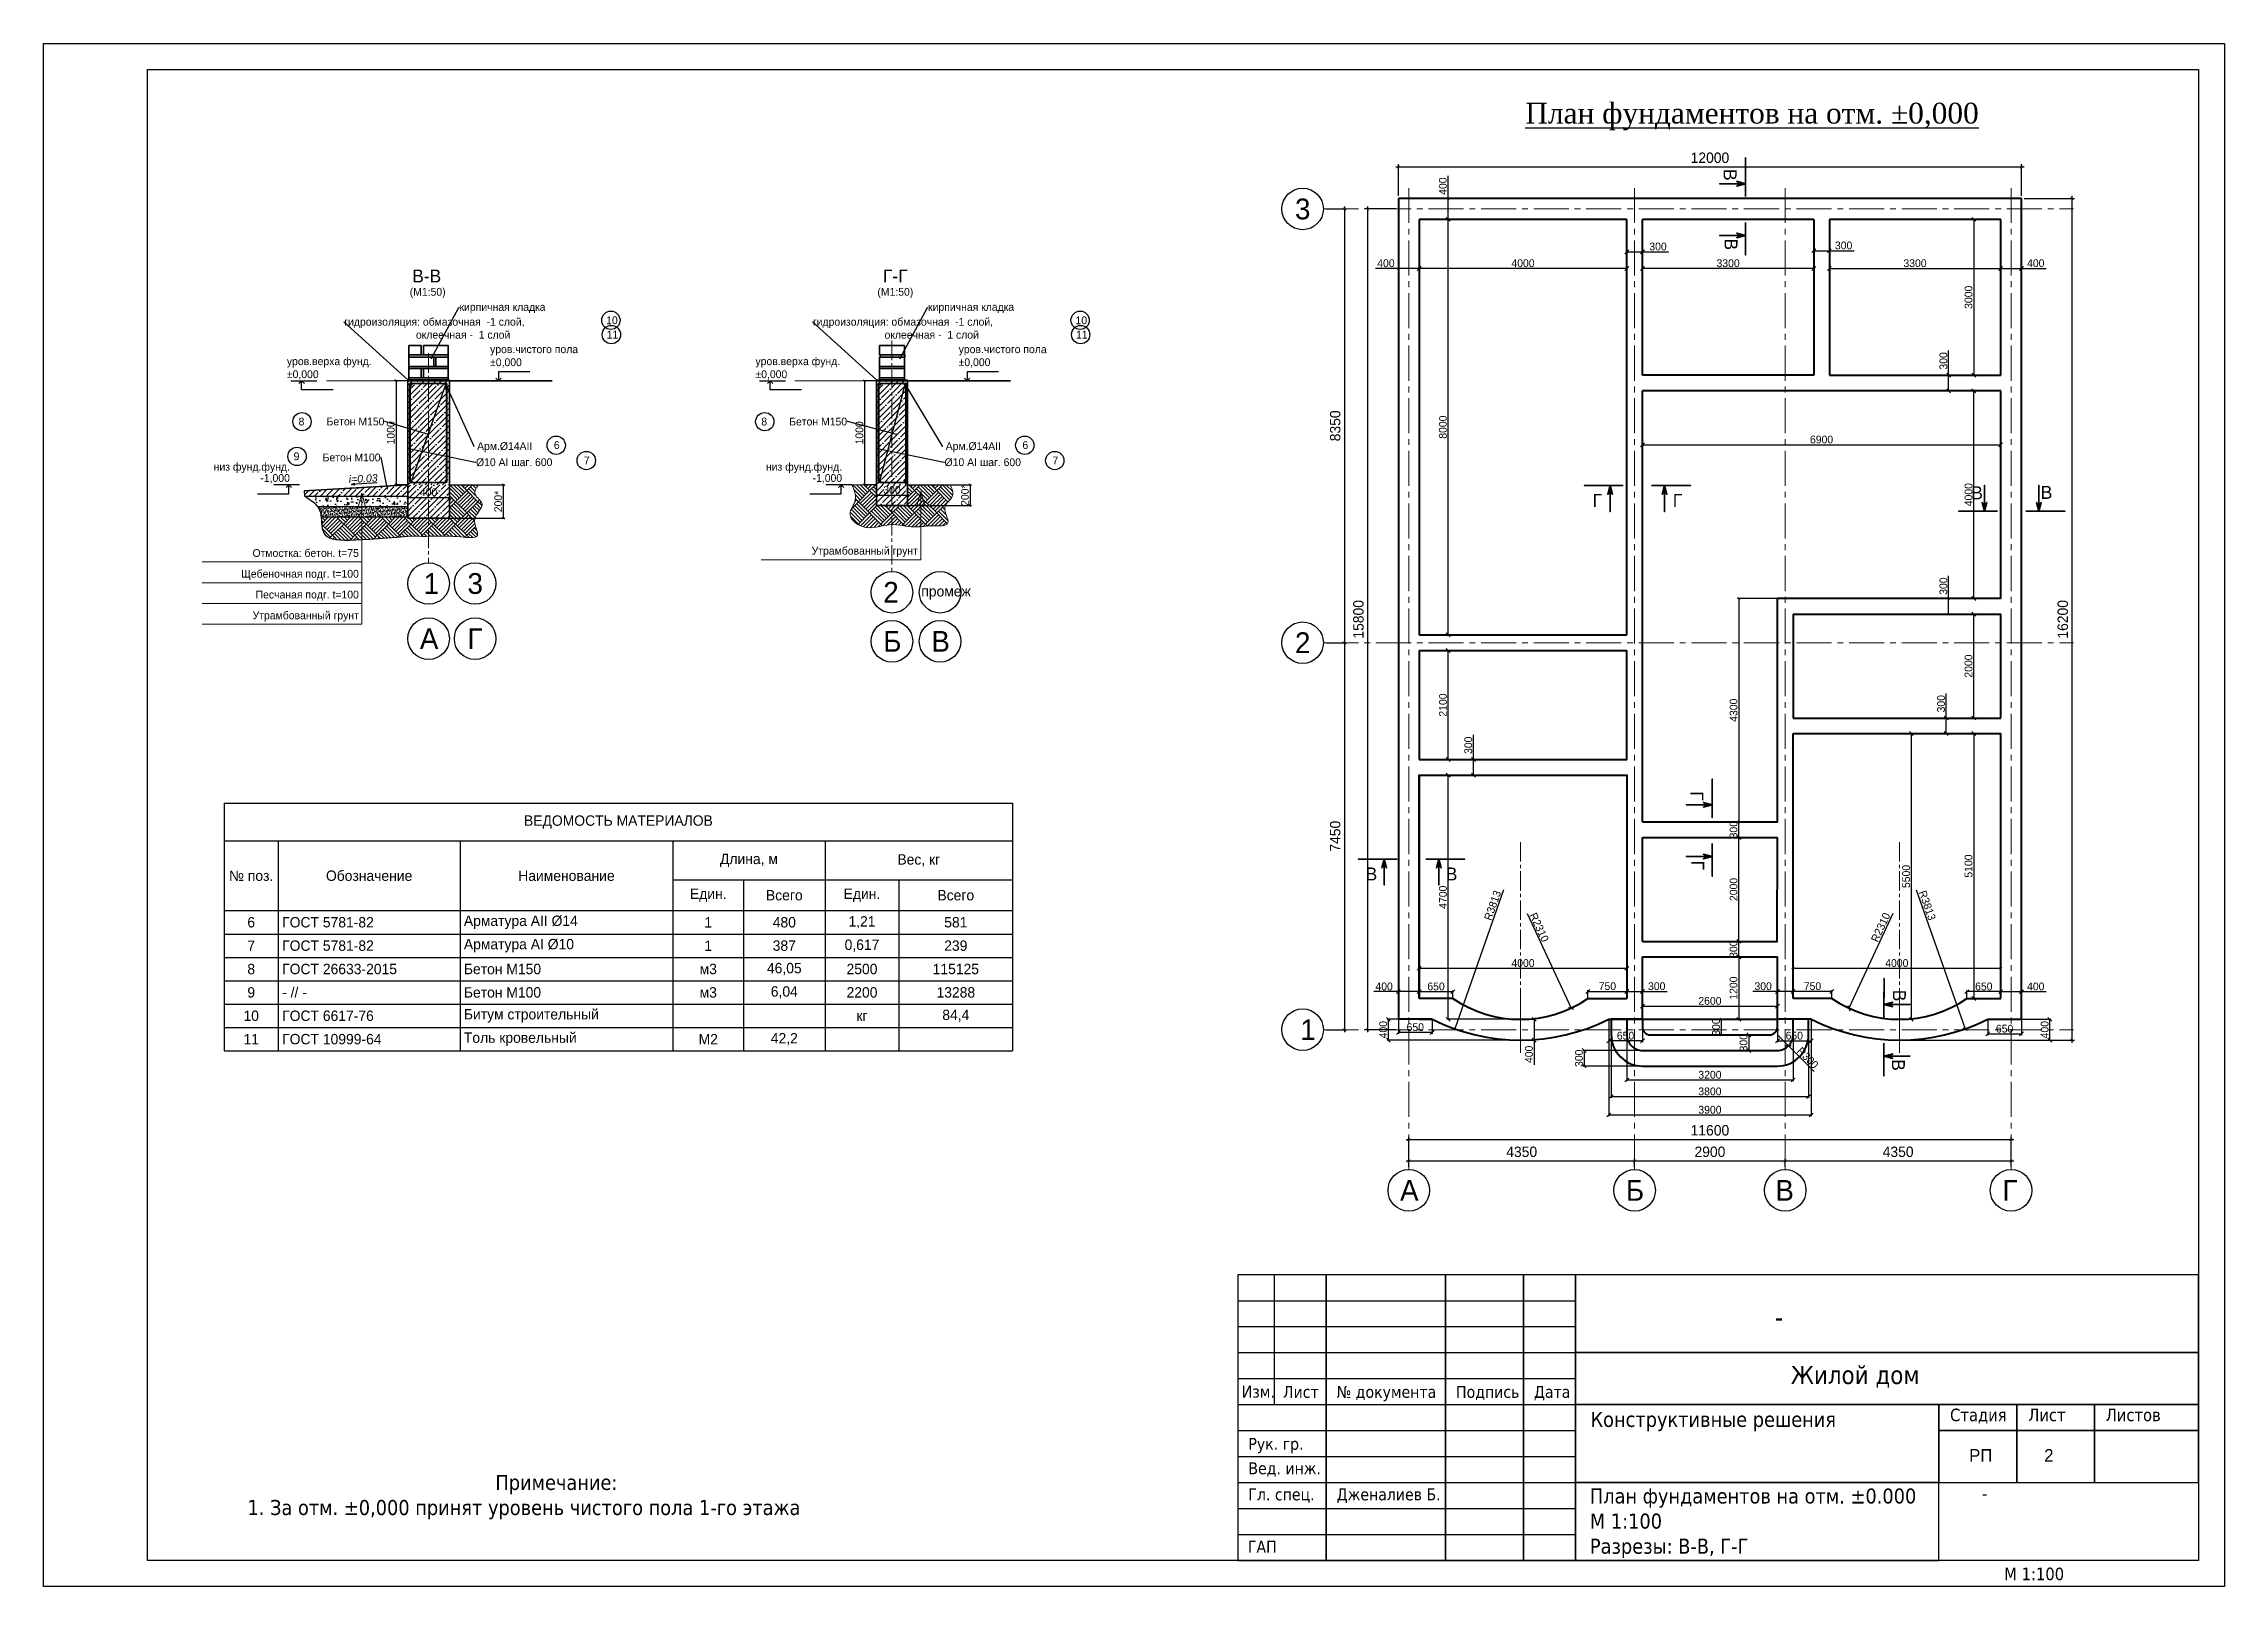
# Model space of a CAD drawing. Header units: millimetres. Extents: x -34189 to 187811, y -74450 to -44144.
# Drawn here: x 55811 to 97811, y -73844 to -44144 of the extents above; entities that cross this region are included whole.
import ezdxf
from ezdxf import colors
from ezdxf.entities.mleader import LeaderData, LeaderLine
from ezdxf.enums import TextEntityAlignment as Align
from ezdxf.math import Vec2, Vec3

# ---------------------------------------------------------------- set-up
doc = ezdxf.new("R2010")
doc.units = ezdxf.units.MM
doc.linetypes.add('CENTER2', pattern=[1.125, 0.75, -0.125, 0.125, -0.125])
doc.layers.add('ahsap', color=222, linetype='Continuous', lineweight=13)
doc.layers.add('OLCU', color=7, linetype='Continuous', lineweight=13)
for name, color, linetype in [('AKS', 252, 'CENTER2'), ('Надписи', 211, 'Continuous'), ('Штамп', 222, 'Continuous')]:
    doc.layers.add(name, color=color, linetype=linetype)
doc.styles.add('TR', font='tsimplex.shx', dxfattribs={"width": 0.7})
doc.dimstyles.new('ISO-25', dxfattribs={"dimtxt": 100, "dimasz": 2.5, "dimexe": 1.25, "dimexo": 0.625, "dimtad": 1, "dimdec": 0, "dimtxsty": 'Standard', "dimcen": 2.5, "dimadec": 0, "dimazin": 0, "dimtfac": 1, "dimtdec": 0, "dimtmove": 0, "dimatfit": 3, "dimfxl": 0, "dimarcsym": 0})
doc.dimstyles.get("Standard").update_dxf_attribs({"dimtxt": 125, "dimasz": 60, "dimexe": 50, "dimexo": 50, "dimgap": 30, "dimtad": 1, "dimdec": 0, "dimzin": 0, "dimdsep": 46, "dimtxsty": 'TR', "dimblk": 'ARCHTICK', "dimcen": 90, "dimdle": 50, "dimclrt": 256, "dimadec": 0, "dimazin": 0, "dimtfac": 1, "dimtdec": 0, "dimtofl": 0, "dimtmove": 1, "dimatfit": 3, "dimldrblk": 'ARCHTICK', "dimfxl": 0, "dimtolj": 1, "dimtzin": 0, "dimarcsym": 0})
pattern_1 = [(45, (-465592.45, -65920.53), (-112.2532, 112.2532), []), (45, (-465480.2, -65920.53), (-112.2532, 112.2532), [198.4375, -39.6875, 0, -39.6875])]
pattern_2 = [(45, (-456567.76, -65920.53), (-112.2532, 112.2532), []), (45, (-456455.51, -65920.53), (-112.2532, 112.2532), [198.4375, -39.6875, 0, -39.6875])]
pattern_3 = [(135, (-912.62, -3391.9), (-431.0523, 3e-14), [304.8, -304.8]), (135, (-876.7, -3356), (-431.0523, 3e-14), [304.8, -304.8]), (135, (-840.77, -3320.07), (-431.0523, 3e-14), [304.8, -304.8]), (135, (-804.85, -3284.15), (-431.0523, 3e-14), [304.8, -304.8]), (135, (-768.93, -3248.23), (-431.0523, 3e-14), [304.8, -304.8]), (135, (-733, -3212.3), (-431.0523, 3e-14), [304.8, -304.8]), (135, (-697.1, -3176.4), (-431.0523, 3e-14), [304.8, -304.8]), (45, (-1128.14, -3176.4), (431.0523, -3e-14), [304.8, -304.8]), (45, (-1164.06, -3140.47), (431.0523, -3e-14), [304.8, -304.8]), (45, (-1200, -3104.55), (431.0523, -3e-14), [304.8, -304.8]), (45, (-1235.9, -3068.62), (431.0523, -3e-14), [304.8, -304.8]), (45, (-1271.83, -3032.7), (431.0523, -3e-14), [304.8, -304.8]), (45, (-1307.75, -2996.78), (431.0523, -3e-14), [304.8, -304.8]), (45, (-1343.67, -2960.86), (431.0523, -3e-14), [304.8, -304.8])]
pattern_4 = [(45, (-912.62, -3391.91), (-112.2532, 112.2532), []), (45, (-800.36, -3391.91), (-112.2532, 112.2532), [198.4375, -39.6875, 0, -39.6875])]

msp = doc.modelspace()

# ---------------------------------------------------------------- texts
at = {"insert": (84347.3, -45282.4), "char_height": 400, "width": 9779.751, "attachment_point": 1}
msp.add_mtext('{\\fTimes New Roman|b0|i0|c204|p18;\\LПлан фундаментов на отм. %%P0,000}', dxfattribs=at)
for s, width, insert, char_height, attachment_point in [('3', 211.974, (79911.6, -47126.9), 400, 1), ('уров.верха фунд.\\P%%P0,000', 2216.435, (60496.1, -50611.6), 150, 7), ('уров.чистого пола\\P%%P0,000', 2741.663, (64409.4, -50380.5), 150, 7), ('уров.верха фунд.\\P%%P0,000', 2216.435, (69520.8, -50611.6), 150, 7), ('уров.чистого пола\\P%%P0,000', 2741.663, (73434.1, -50380.5), 150, 7), ('низ фунд.фунд.', 1933.124, (60554.4, -52409.8), 150, 9), ('-1,000', 537.192, (60554.4, -52609.5), 150, 9), ('низ фунд.фунд.', 1933.124, (71190, -52409.8), 150, 9), ('-1,000', 537.192, (71190, -52609.5), 150, 9), ('1', 211.974, (63131, -54337.4), 400, 1), ('3', 211.974, (63974.4, -54337.4), 400, 1), ('2', 211.974, (71982.1, -54505.9), 400, 1), ('промеж', 211.974, (72714.7, -54587), 200, 1), ('А', 211.974, (63057.4, -55399.4), 400, 1), ('Г', 211.974, (63974.4, -55399.4), 400, 1), ('Б', 211.974, (71982.1, -55450.2), 400, 1), ('В', 211.974, (72907.8, -55450.2), 400, 1), ('2', 211.974, (79911.6, -55476.9), 400, 1), ('1', 211.974, (80014, -62926.9), 400, 1), ('А', 211.974, (81935.5, -66019.8), 400, 1), ('Б', 211.974, (86285.5, -66019.8), 400, 1), ('В', 211.974, (89521, -66019.8), 400, 3), ('Г', 211.974, (93535.5, -66019.8), 400, 1)]:
    msp.add_mtext_dynamic_manual_height_columns(s, width=width, gutter_width=12.5, heights=[0], dxfattribs=dict(insert=insert, char_height=char_height, attachment_point=attachment_point))
at = {"insert": (62239.5, -52428.7), "char_height": 145, "attachment_point": 3, "rotation": 3.23735}
msp.add_mtext_dynamic_manual_height_columns('{\\fArial|b0|i1|c204|p34;i=0.03}', width=86.542, gutter_width=12.5, heights=[0], dxfattribs=at)
at = {"layer": 'ahsap', "color": 0, "char_height": 150}
for s, width, insert, attachment_point in [('(М1:50)', 980.566, (62862.5, -48846.8), 1), ('(М1:50)', 980.566, (71869.4, -48846.8), 1), ('10', 100, (66645.6, -49395), 1), ('10', 100, (75684.1, -49395), 1), ('11', 100, (66655.5, -49671.2), 1), ('11', 100, (75694, -49671.2), 1), ('8', 100, (60832.5, -51344.7), 3), ('8', 100, (69745.5, -51344.7), 3), ('9', 100, (60737, -52013.1), 3), ('6', 100, (65638.1, -51797.9), 1), ('6', 100, (74662.8, -51797.9), 1), ('7', 100, (66216.7, -52092.9), 1), ('7', 100, (75241.3, -52092.9), 1), ('Отмостка: бетон. t=75', 3252.277, (61882.7, -53874.9), 3), ('Утрамбованный грунт', 3252.277, (72649, -53831.2), 3), ('Щебеночная подг. t=100', 3252.277, (61882.7, -54274.9), 3), ('Песчаная подг. t=100', 3252.277, (61882.7, -54674.9), 3), ('Утрамбованный грунт', 3252.277, (61882.7, -55074.9), 3)]:
    msp.add_mtext_dynamic_manual_height_columns(s, width=width, gutter_width=12.5, heights=[0], dxfattribs=dict(at, insert=insert, attachment_point=attachment_point))
at = {"layer": 'AKS', "color": 1}
for s, rotation, p in [('В', 270, (88292.5, -46669.6)), ('В', 270, (88310.2, -48006.6)), ('Г', 270, (87651.1, -58627.5)), ('Г', 270, (87668.7, -59964.6)), ('В', 269.92814, (91552.3, -62469.9)), ('В', 269.92814, (91533, -63807))]:
    msp.add_text(s, height=250, rotation=rotation, dxfattribs=at).set_placement(p, align=Align.MIDDLE)
for s, p in [('В-В', (63188.9, -48617.4)), ('Г-Г', (72213.6, -48617.4)), ('Г', (85733.6, -52938.3)), ('Г', (87277.9, -52938.3)), ('В', (93048.3, -52792.1)), ('В', (94385.7, -52782.6)), ('В', (81383.6, -60129.3)), ('В', (82927.9, -60129.3))]:
    msp.add_text(s, height=250, dxfattribs=at).set_placement(p, align=Align.MIDDLE)
at = {"layer": 'Надписи', "color": 0, "ltscale": 0.5}
for s, height, p in [('РП', 240.85, (92896.4, -71441.7)), ('2', 240.9, (94341.5, -71441.7))]:
    msp.add_text(s, height=height, dxfattribs=at).set_placement(p)
at = {"layer": 'Надписи', "color": 0, "ltscale": 0.5, "attachment_point": 1}
for s, insert, char_height, width in [('{\\fTahoma|b0|i0|c204|p32;-}', (89151.7, -68466.9), 384.402, 4592.665), ('{\\fTahoma|b0|i0|c204|p32;\\W9.5914;   \\W1;Жилой дом}', (85684.7, -69599.4), 350, 11114.942), ('{\\fTahoma|b0|i0|c204|p32;Изм.}', (78885.9, -69979.7), 230, 699.489), ('{\\fTahoma|b0|i0|c204|p32;Лист}', (79680, -69984.7), 230, 716.171), ('{\\fTahoma|b0|i0|c204|p32;№ документа}', (80712.8, -69984.7), 230, 1994.841), ('{\\fTahoma|b0|i0|c204|p32;Подпись}', (83012.8, -69984.7), 230, 1261.74), ('{\\fTahoma|b0|i0|c204|p32;Дата}', (84512.8, -69984.7), 230, 762.824), ('{\\fTahoma|b0|i0|c204|p32;Конструктивные решения}', (85602.5, -70484.1), 290, 6469.464), ('{\\fTahoma|b0|i0|c204|p32;Стадия}', (92527.4, -70422.7), 240.853, 6469.464), ('{\\fTahoma|b0|i0|c204|p32;Лист}', (94033.6, -70422.7), 240.853, 6469.464), ('{\\fTahoma|b0|i0|c204|p32;Листов}', (95524.5, -70422.7), 240.853, 6469.464), ('{\\fTahoma|b0|i0|c204|p32;Рук. гр.}', (79014.1, -70984.7), 230, 1434.854), ('{\\fTahoma|b0|i0|c204|p32;\\W8.7824;     \\W1;Примечание:\\P1. За отм. ±0,000 принят уровень чистого пола 1-го этажа}', (59737.1, -71697.7), 290, 16594.679), ('{\\fTahoma|b0|i0|c204|p32;Вед. инж.}', (79014.1, -71455.3), 230, 1434.854), ('{\\fTahoma|b0|i0|c204|p32;Гл. спец.}', (79014.1, -71957.3), 230, 1434.854), ('{\\fTahoma|b0|i0|c204|p32;Дженалиев Б.}', (80714.1, -71957.3), 230, 1997.09), ('{\\fTahoma|b0|i0|c204|p32;План фундаментов на отм. %%P0.000\\PМ 1:100\\PРазрезы: В-В, Г-Г}', (85591.1, -71958.6), 290, 6595.472), ('{\\fTahoma|b0|i0|c204|p32;   -}', (92872.1, -71931.9), 240.853, 4340.302), ('{\\fTahoma|b0|i0|c204|p32;ГАП}', (79004.2, -72966.5), 230, 1444.708), ('{\\fTahoma|b0|i0|c204|p32;М 1:100}', (93569.9, -73483.7), 240.853, 6469.464)]:
    msp.add_mtext(s, dxfattribs=dict(at, insert=insert, char_height=char_height, width=width))

# ---------------------------------------------------------------- blocks, each defined once
blk = doc.blocks.new('_ArchTick')
at = {"color": 0, "linetype": 'ByBlock', "const_width": 0.15}
blk.add_lwpolyline([(-0.5, -0.5), (0.5, 0.5)], dxfattribs=at)
blk = doc.blocks.new('*D110')
at = {"layer": 'DEFPOINTS', "color": 0}
for p in [(93903, -47127), (91553, -63327), (94874, -63327)]:
    blk.add_point(p, dxfattribs=at)
at = {"layer": 'OLCU', "color": 0, "lineweight": -2}
for p, q in [((93953, -47127), (94924, -47127)), ((94874, -47077), (94874, -63377)), ((91603, -63327), (94924, -63327))]:
    blk.add_line(p, q, dxfattribs=at)
at = {"layer": 'OLCU', "color": 0, "lineweight": -2, "xscale": 60, "yscale": 60, "zscale": 60}
for p, rotation in [((94874, -47127), 90), ((94874, -63327), 270)]:
    blk.add_blockref('_ArchTick', p, dxfattribs=dict(at, rotation=rotation))
at = {"layer": 'OLCU', "insert": (94699, -55227), "char_height": 200, "attachment_point": 5, "rotation": 90}
blk.add_mtext('\\A1;16200', dxfattribs=at)
blk = doc.blocks.new('*D100')
at = {"layer": 'DEFPOINTS', "color": 0}
for p in [(93903, -46517), (81903, -47127), (93903, -47127)]:
    blk.add_point(p, dxfattribs=at)
at = {"layer": 'OLCU', "color": 0, "lineweight": -2}
for p, q in [((81853, -46517), (93953, -46517)), ((81903, -47077), (81903, -46467)), ((93903, -47077), (93903, -46467))]:
    blk.add_line(p, q, dxfattribs=at)
at = {"layer": 'OLCU', "color": 0, "lineweight": -2, "xscale": 60, "yscale": 60, "zscale": 60, "rotation": 180}
blk.add_blockref('_ArchTick', (81903, -46517), dxfattribs=at)
at = {"layer": 'OLCU', "color": 0, "lineweight": -2, "xscale": 60, "yscale": 60, "zscale": 60}
blk.add_blockref('_ArchTick', (93903, -46517), dxfattribs=at)
at = {"layer": 'OLCU', "insert": (87903, -46342), "char_height": 200, "attachment_point": 5}
blk.add_mtext('\\A1;12000', dxfattribs=at)
blk = doc.blocks.new('*D101')
at = {"layer": 'DEFPOINTS', "color": 0}
for p in [(81903, -47327), (81309, -63127), (81903, -63127)]:
    blk.add_point(p, dxfattribs=at)
at = {"layer": 'OLCU', "color": 0, "lineweight": -2}
for p, q in [((81853, -47327), (81259, -47327)), ((81309, -47277), (81309, -63177)), ((81853, -63127), (81259, -63127))]:
    blk.add_line(p, q, dxfattribs=at)
at = {"layer": 'OLCU', "color": 0, "lineweight": -2, "xscale": 60, "yscale": 60, "zscale": 60}
for p, rotation in [((81309, -47327), 90), ((81309, -63127), 270)]:
    blk.add_blockref('_ArchTick', p, dxfattribs=dict(at, rotation=rotation))
at = {"layer": 'OLCU', "insert": (81134, -55227), "char_height": 200, "attachment_point": 5, "rotation": 90}
blk.add_mtext('\\A1;15800', dxfattribs=at)
blk = doc.blocks.new('*D102')
at = {"layer": 'DEFPOINTS', "color": 0}
for p in [(93703, -65240), (82103, -65820), (93703, -65820)]:
    blk.add_point(p, dxfattribs=at)
at = {"layer": 'OLCU', "color": 0, "lineweight": -2}
for p, q in [((82053, -65240), (93753, -65240)), ((82103, -65770), (82103, -65190)), ((93703, -65770), (93703, -65190))]:
    blk.add_line(p, q, dxfattribs=at)
at = {"layer": 'OLCU', "color": 0, "lineweight": -2, "xscale": 60, "yscale": 60, "zscale": 60, "rotation": 180}
blk.add_blockref('_ArchTick', (82103, -65240), dxfattribs=at)
at = {"layer": 'OLCU', "color": 0, "lineweight": -2, "xscale": 60, "yscale": 60, "zscale": 60}
blk.add_blockref('_ArchTick', (93703, -65240), dxfattribs=at)
at = {"layer": 'OLCU', "insert": (87903, -65065), "char_height": 200, "attachment_point": 5}
blk.add_mtext('\\A1;11600', dxfattribs=at)
blk = doc.blocks.new('_Oblique')
at = {"color": 0, "linetype": 'ByBlock', "lineweight": -2}
blk.add_line((-0.5, -0.5), (0.5, 0.5), dxfattribs=at)
blk = doc.blocks.new('*D111')
at = {"layer": 'ahsap', "color": 0, "lineweight": -2}
for p, q in [((90203, -47532), (90203, -48497)), ((93503, -47532), (93503, -48497)), ((90203, -48472), (93503, -48472))]:
    blk.add_line(p, q, dxfattribs=at)
at = {"layer": 'DEFPOINTS', "color": 0}
for p in [(90203, -47527), (93503, -47527), (93503, -48472)]:
    blk.add_point(p, dxfattribs=at)
at = {"layer": 'ahsap', "color": 0, "lineweight": -2, "xscale": 75, "yscale": 75, "zscale": 75, "rotation": 180}
blk.add_blockref('_Oblique', (90203, -48472), dxfattribs=at)
at = {"layer": 'ahsap', "color": 0, "lineweight": -2, "xscale": 75, "yscale": 75, "zscale": 75}
blk.add_blockref('_Oblique', (93503, -48472), dxfattribs=at)
at = {"layer": 'ahsap', "color": 0, "insert": (91853, -48372), "char_height": 150, "attachment_point": 5}
blk.add_mtext('3300', dxfattribs=at)
blk = doc.blocks.new('*D112')
at = {"layer": 'ahsap', "color": 0, "lineweight": -2}
for p, q in [((86603, -47582), (86603, -48497)), ((89903, -47532), (89903, -48497)), ((89903, -48472), (86603, -48472))]:
    blk.add_line(p, q, dxfattribs=at)
at = {"layer": 'DEFPOINTS', "color": 0}
for p in [(86603, -47577), (89903, -47527), (86603, -48472)]:
    blk.add_point(p, dxfattribs=at)
at = {"layer": 'ahsap', "color": 0, "lineweight": -2, "xscale": 75, "yscale": 75, "zscale": 75, "rotation": 180}
blk.add_blockref('_Oblique', (86603, -48472), dxfattribs=at)
at = {"layer": 'ahsap', "color": 0, "lineweight": -2, "xscale": 75, "yscale": 75, "zscale": 75}
blk.add_blockref('_Oblique', (89903, -48472), dxfattribs=at)
at = {"layer": 'ahsap', "color": 0, "insert": (88253, -48372), "char_height": 150, "attachment_point": 5}
blk.add_mtext('3300', dxfattribs=at)
blk = doc.blocks.new('*D113')
at = {"layer": 'ahsap', "color": 0, "lineweight": -2}
for p, q in [((93498, -57427), (91757, -57427)), ((91782, -62927), (91782, -57427)), ((91558, -62927), (91807, -62927))]:
    blk.add_line(p, q, dxfattribs=at)
at = {"layer": 'DEFPOINTS', "color": 0}
for p in [(91782, -57427), (93503, -57427), (91553, -62927)]:
    blk.add_point(p, dxfattribs=at)
at = {"layer": 'ahsap', "color": 0, "lineweight": -2, "xscale": 75, "yscale": 75, "zscale": 75}
for p, rotation in [((91782, -57427), 90), ((91782, -62927), 270)]:
    blk.add_blockref('_Oblique', p, dxfattribs=dict(at, rotation=rotation))
at = {"layer": 'ahsap', "color": 0, "insert": (91682, -60177), "char_height": 150, "attachment_point": 5, "rotation": 90}
blk.add_mtext('5500', dxfattribs=at)
blk = doc.blocks.new('*D114')
at = {"layer": 'ahsap', "color": 0, "lineweight": -2}
for p, q in [((89503, -62522), (89503, -61920)), ((89503, -61945), (93503, -61945)), ((93503, -62522), (93503, -61920))]:
    blk.add_line(p, q, dxfattribs=at)
at = {"layer": 'DEFPOINTS', "color": 0}
for p in [(93503, -61945), (89503, -62527), (93503, -62527)]:
    blk.add_point(p, dxfattribs=at)
at = {"layer": 'ahsap', "color": 0, "lineweight": -2, "xscale": 40, "yscale": 40, "zscale": 40, "rotation": 180}
blk.add_blockref('_Oblique', (89503, -61945), dxfattribs=at)
at = {"layer": 'ahsap', "color": 0, "lineweight": -2, "xscale": 40, "yscale": 40, "zscale": 40}
blk.add_blockref('_Oblique', (93503, -61945), dxfattribs=at)
at = {"layer": 'ahsap', "color": 0, "insert": (91503, -61845), "char_height": 150, "attachment_point": 5}
blk.add_mtext('4000', dxfattribs=at)
blk = doc.blocks.new('*D103')
at = {"layer": 'ahsap', "color": 0, "lineweight": -2}
for p, q in [((82303, -62517), (82303, -61920)), ((82303, -61945), (86303, -61945)), ((86303, -62512), (86303, -61920))]:
    blk.add_line(p, q, dxfattribs=at)
at = {"layer": 'DEFPOINTS', "color": 0}
for p in [(86303, -61945), (82303, -62522), (86303, -62517)]:
    blk.add_point(p, dxfattribs=at)
at = {"layer": 'ahsap', "color": 0, "lineweight": -2, "xscale": 75, "yscale": 75, "zscale": 75, "rotation": 180}
blk.add_blockref('_Oblique', (82303, -61945), dxfattribs=at)
at = {"layer": 'ahsap', "color": 0, "lineweight": -2, "xscale": 75, "yscale": 75, "zscale": 75}
blk.add_blockref('_Oblique', (86303, -61945), dxfattribs=at)
at = {"layer": 'ahsap', "color": 0, "insert": (84303, -61845), "char_height": 150, "attachment_point": 5}
blk.add_mtext('4000', dxfattribs=at)
blk = doc.blocks.new('*D115')
at = {"layer": 'ahsap', "color": 0, "lineweight": -2}
for p, q in [((93498, -55127), (92959, -55127)), ((92984, -57127), (92984, -55127)), ((93498, -57127), (92959, -57127))]:
    blk.add_line(p, q, dxfattribs=at)
at = {"layer": 'DEFPOINTS', "color": 0}
for p in [(92984, -55127), (93503, -55127), (93503, -57127)]:
    blk.add_point(p, dxfattribs=at)
at = {"layer": 'ahsap', "color": 0, "lineweight": -2, "xscale": 75, "yscale": 75, "zscale": 75}
for p, rotation in [((92984, -55127), 90), ((92984, -57127), 270)]:
    blk.add_blockref('_Oblique', p, dxfattribs=dict(at, rotation=rotation))
at = {"layer": 'ahsap', "color": 0, "insert": (92884, -56127), "char_height": 150, "attachment_point": 5, "rotation": 90}
blk.add_mtext('2000', dxfattribs=at)
blk = doc.blocks.new('*D104')
at = {"layer": 'ahsap', "color": 0, "lineweight": -2}
for p, q in [((92455, -57127), (92455, -56652)), ((93498, -57127), (92430, -57127)), ((93498, -57427), (92430, -57427)), ((92455, -57427), (92455, -57127))]:
    blk.add_line(p, q, dxfattribs=at)
at = {"layer": 'DEFPOINTS', "color": 0}
for p in [(92455, -57427), (93503, -57127), (93503, -57427)]:
    blk.add_point(p, dxfattribs=at)
at = {"layer": 'ahsap', "color": 0, "lineweight": -2, "xscale": 75, "yscale": 75, "zscale": 75}
for p, rotation in [((92455, -57127), 90), ((92455, -57427), 270)]:
    blk.add_blockref('_Oblique', p, dxfattribs=dict(at, rotation=rotation))
at = {"layer": 'ahsap', "color": 0, "insert": (92355, -56852), "char_height": 150, "attachment_point": 5, "rotation": 90}
blk.add_mtext('300', dxfattribs=at)
blk = doc.blocks.new('*D116')
at = {"layer": 'ahsap', "color": 0, "lineweight": -2}
for p, q in [((92500, -54827), (92500, -54387)), ((93498, -54827), (92475, -54827)), ((92500, -55127), (92500, -54827)), ((93498, -55127), (92475, -55127))]:
    blk.add_line(p, q, dxfattribs=at)
at = {"layer": 'DEFPOINTS', "color": 0}
for p in [(92500, -54827), (93503, -54827), (93503, -55127)]:
    blk.add_point(p, dxfattribs=at)
at = {"layer": 'ahsap', "color": 0, "lineweight": -2, "xscale": 40, "yscale": 40, "zscale": 40}
for p, rotation in [((92500, -54827), 90), ((92500, -55127), 270)]:
    blk.add_blockref('_Oblique', p, dxfattribs=dict(at, rotation=rotation))
at = {"layer": 'ahsap', "color": 0, "insert": (92400, -54587), "char_height": 150, "attachment_point": 5, "rotation": 90}
blk.add_mtext('300', dxfattribs=at)
blk = doc.blocks.new('*D117')
at = {"layer": 'ahsap', "color": 0, "lineweight": -2}
for p, q in [((93498, -50827), (92959, -50827)), ((92984, -54827), (92984, -50827)), ((93448, -54827), (92959, -54827))]:
    blk.add_line(p, q, dxfattribs=at)
at = {"layer": 'DEFPOINTS', "color": 0}
for p in [(92984, -50827), (93503, -50827), (93453, -54827)]:
    blk.add_point(p, dxfattribs=at)
at = {"layer": 'ahsap', "color": 0, "lineweight": -2, "xscale": 75, "yscale": 75, "zscale": 75}
for p, rotation in [((92984, -50827), 90), ((92984, -54827), 270)]:
    blk.add_blockref('_Oblique', p, dxfattribs=dict(at, rotation=rotation))
at = {"layer": 'ahsap', "color": 0, "insert": (92884, -52827), "char_height": 150, "attachment_point": 5, "rotation": 90}
blk.add_mtext('4000', dxfattribs=at)
blk = doc.blocks.new('*D118')
at = {"layer": 'ahsap', "color": 0, "lineweight": -2}
for p, q in [((92500, -50527), (92500, -50052)), ((93498, -50527), (92475, -50527)), ((92500, -50827), (92500, -50527)), ((93498, -50827), (92475, -50827))]:
    blk.add_line(p, q, dxfattribs=at)
at = {"layer": 'DEFPOINTS', "color": 0}
for p in [(92500, -50527), (93503, -50527), (93503, -50827)]:
    blk.add_point(p, dxfattribs=at)
at = {"layer": 'ahsap', "color": 0, "lineweight": -2, "xscale": 75, "yscale": 75, "zscale": 75}
for p, rotation in [((92500, -50527), 90), ((92500, -50827), 270)]:
    blk.add_blockref('_Oblique', p, dxfattribs=dict(at, rotation=rotation))
at = {"layer": 'ahsap', "color": 0, "insert": (92400, -50252), "char_height": 150, "attachment_point": 5, "rotation": 90}
blk.add_mtext('300', dxfattribs=at)
blk = doc.blocks.new('*D119')
at = {"layer": 'ahsap', "color": 0, "lineweight": -2}
for p, q in [((93498, -47527), (92959, -47527)), ((92984, -47527), (92984, -50527)), ((93498, -50527), (92959, -50527))]:
    blk.add_line(p, q, dxfattribs=at)
at = {"layer": 'DEFPOINTS', "color": 0}
for p in [(93503, -47527), (92984, -50527), (93503, -50527)]:
    blk.add_point(p, dxfattribs=at)
at = {"layer": 'ahsap', "color": 0, "lineweight": -2, "xscale": 75, "yscale": 75, "zscale": 75}
for p, rotation in [((92984, -47527), 90), ((92984, -50527), 270)]:
    blk.add_blockref('_Oblique', p, dxfattribs=dict(at, rotation=rotation))
at = {"layer": 'ahsap', "color": 0, "insert": (92884, -49027), "char_height": 150, "attachment_point": 5, "rotation": 90}
blk.add_mtext('3000', dxfattribs=at)
blk = doc.blocks.new('*D120')
at = {"layer": 'ahsap', "color": 0, "lineweight": -2}
for p, q in [((82308, -47527), (82885, -47527)), ((82860, -55527), (82860, -47527)), ((82308, -55527), (82885, -55527))]:
    blk.add_line(p, q, dxfattribs=at)
at = {"layer": 'DEFPOINTS', "color": 0}
for p in [(82303, -47527), (82860, -47527), (82303, -55527)]:
    blk.add_point(p, dxfattribs=at)
at = {"layer": 'ahsap', "color": 0, "lineweight": -2, "xscale": 75, "yscale": 75, "zscale": 75}
for p, rotation in [((82860, -47527), 90), ((82860, -55527), 270)]:
    blk.add_blockref('_Oblique', p, dxfattribs=dict(at, rotation=rotation))
at = {"layer": 'ahsap', "color": 0, "insert": (82760, -51527), "char_height": 150, "attachment_point": 5, "rotation": 90}
blk.add_mtext('8000', dxfattribs=at)
blk = doc.blocks.new('*D121')
at = {"layer": 'ahsap', "color": 0, "lineweight": -2}
for p, q in [((82308, -58227), (82887, -58227)), ((82862, -62927), (82862, -58227)), ((84248, -62927), (82837, -62927))]:
    blk.add_line(p, q, dxfattribs=at)
at = {"layer": 'DEFPOINTS', "color": 0}
for p in [(82303, -58227), (82862, -58227), (84253, -62927)]:
    blk.add_point(p, dxfattribs=at)
at = {"layer": 'ahsap', "color": 0, "lineweight": -2, "xscale": 75, "yscale": 75, "zscale": 75}
for p, rotation in [((82862, -58227), 90), ((82862, -62927), 270)]:
    blk.add_blockref('_Oblique', p, dxfattribs=dict(at, rotation=rotation))
at = {"layer": 'ahsap', "color": 0, "insert": (82762, -60577), "char_height": 150, "attachment_point": 5, "rotation": 90}
blk.add_mtext('4700', dxfattribs=at)
blk = doc.blocks.new('*D122')
at = {"layer": 'ahsap', "color": 0, "lineweight": -2}
for p, q in [((83350, -57927), (83350, -57452)), ((82308, -57927), (83375, -57927)), ((83350, -58227), (83350, -57927)), ((82308, -58227), (83375, -58227))]:
    blk.add_line(p, q, dxfattribs=at)
at = {"layer": 'DEFPOINTS', "color": 0}
for p in [(82303, -57927), (83350, -57927), (82303, -58227)]:
    blk.add_point(p, dxfattribs=at)
at = {"layer": 'ahsap', "color": 0, "lineweight": -2, "xscale": 75, "yscale": 75, "zscale": 75}
for p, rotation in [((83350, -57927), 90), ((83350, -58227), 270)]:
    blk.add_blockref('_Oblique', p, dxfattribs=dict(at, rotation=rotation))
at = {"layer": 'ahsap', "color": 0, "insert": (83250, -57652), "char_height": 150, "attachment_point": 5, "rotation": 90}
blk.add_mtext('300', dxfattribs=at)
blk = doc.blocks.new('*D123')
at = {"layer": 'ahsap', "color": 0, "lineweight": -2}
for p, q in [((82308, -55827), (82887, -55827)), ((82862, -57927), (82862, -55827)), ((82308, -57927), (82887, -57927))]:
    blk.add_line(p, q, dxfattribs=at)
at = {"layer": 'DEFPOINTS', "color": 0}
for p in [(82303, -55827), (82862, -55827), (82303, -57927)]:
    blk.add_point(p, dxfattribs=at)
at = {"layer": 'ahsap', "color": 0, "lineweight": -2, "xscale": 75, "yscale": 75, "zscale": 75}
for p, rotation in [((82862, -55827), 90), ((82862, -57927), 270)]:
    blk.add_blockref('_Oblique', p, dxfattribs=dict(at, rotation=rotation))
at = {"layer": 'ahsap', "color": 0, "insert": (82762, -56877), "char_height": 150, "attachment_point": 5, "rotation": 90}
blk.add_mtext('2100', dxfattribs=at)
blk = doc.blocks.new('*D124')
at = {"layer": 'ahsap', "color": 0, "lineweight": -2}
for p, q in [((82860, -47127), (82860, -46687)), ((82308, -47127), (82885, -47127)), ((82860, -47527), (82860, -47127)), ((82308, -47527), (82885, -47527))]:
    blk.add_line(p, q, dxfattribs=at)
at = {"layer": 'DEFPOINTS', "color": 0}
for p in [(82303, -47127), (82860, -47127), (82303, -47527)]:
    blk.add_point(p, dxfattribs=at)
at = {"layer": 'ahsap', "color": 0, "lineweight": -2, "xscale": 40, "yscale": 40, "zscale": 40}
for p, rotation in [((82860, -47127), 90), ((82860, -47527), 270)]:
    blk.add_blockref('_Oblique', p, dxfattribs=dict(at, rotation=rotation))
at = {"layer": 'ahsap', "color": 0, "insert": (82760, -46887), "char_height": 150, "attachment_point": 5, "rotation": 90}
blk.add_mtext('400', dxfattribs=at)
blk = doc.blocks.new('*D125')
at = {"layer": 'ahsap', "color": 0, "lineweight": -2}
for p, q in [((86303, -47532), (86303, -48175)), ((86603, -47532), (86603, -48175)), ((86303, -48150), (86603, -48150)), ((86603, -48150), (87103, -48150))]:
    blk.add_line(p, q, dxfattribs=at)
at = {"layer": 'DEFPOINTS', "color": 0}
for p in [(86303, -47527), (86603, -47527), (86303, -48150)]:
    blk.add_point(p, dxfattribs=at)
at = {"layer": 'ahsap', "color": 0, "lineweight": -2, "xscale": 75, "yscale": 75, "zscale": 75, "rotation": 180}
blk.add_blockref('_Oblique', (86303, -48150), dxfattribs=at)
at = {"layer": 'ahsap', "color": 0, "lineweight": -2, "xscale": 75, "yscale": 75, "zscale": 75}
blk.add_blockref('_Oblique', (86603, -48150), dxfattribs=at)
at = {"layer": 'ahsap', "color": 0, "insert": (86903, -48050), "char_height": 150, "attachment_point": 5}
blk.add_mtext('300', dxfattribs=at)
blk = doc.blocks.new('*D126')
at = {"layer": 'ahsap', "color": 0, "lineweight": -2}
for p, q in [((89903, -47532), (89903, -48155)), ((90203, -47532), (90203, -48155)), ((89903, -48130), (90203, -48130)), ((90203, -48130), (90678, -48130))]:
    blk.add_line(p, q, dxfattribs=at)
at = {"layer": 'DEFPOINTS', "color": 0}
for p in [(89903, -47527), (90203, -47527), (90203, -48130)]:
    blk.add_point(p, dxfattribs=at)
at = {"layer": 'ahsap', "color": 0, "lineweight": -2, "xscale": 75, "yscale": 75, "zscale": 75, "rotation": 180}
blk.add_blockref('_Oblique', (89903, -48130), dxfattribs=at)
at = {"layer": 'ahsap', "color": 0, "lineweight": -2, "xscale": 75, "yscale": 75, "zscale": 75}
blk.add_blockref('_Oblique', (90203, -48130), dxfattribs=at)
at = {"layer": 'ahsap', "color": 0, "insert": (90478, -48030), "char_height": 150, "attachment_point": 5}
blk.add_mtext('300', dxfattribs=at)
blk = doc.blocks.new('*D127')
at = {"layer": 'ahsap', "color": 0, "lineweight": -2}
for p, q in [((93503, -47532), (93503, -48497)), ((93903, -47532), (93903, -48497)), ((93503, -48472), (93903, -48472)), ((93903, -48472), (94378, -48472))]:
    blk.add_line(p, q, dxfattribs=at)
at = {"layer": 'DEFPOINTS', "color": 0}
for p in [(93503, -47527), (93903, -47527), (93903, -48472)]:
    blk.add_point(p, dxfattribs=at)
at = {"layer": 'ahsap', "color": 0, "lineweight": -2, "xscale": 75, "yscale": 75, "zscale": 75, "rotation": 180}
blk.add_blockref('_Oblique', (93503, -48472), dxfattribs=at)
at = {"layer": 'ahsap', "color": 0, "lineweight": -2, "xscale": 75, "yscale": 75, "zscale": 75}
blk.add_blockref('_Oblique', (93903, -48472), dxfattribs=at)
at = {"layer": 'ahsap', "color": 0, "insert": (94178, -48372), "char_height": 150, "attachment_point": 5}
blk.add_mtext('400', dxfattribs=at)
blk = doc.blocks.new('*D128')
at = {"layer": 'ahsap', "color": 0, "lineweight": -2}
for p, q in [((86603, -50832), (86603, -51891)), ((93503, -50832), (93503, -51891)), ((86603, -51866), (93503, -51866))]:
    blk.add_line(p, q, dxfattribs=at)
at = {"layer": 'DEFPOINTS', "color": 0}
for p in [(86603, -50827), (93503, -50827), (93503, -51866)]:
    blk.add_point(p, dxfattribs=at)
at = {"layer": 'ahsap', "color": 0, "lineweight": -2, "xscale": 75, "yscale": 75, "zscale": 75, "rotation": 180}
blk.add_blockref('_Oblique', (86603, -51866), dxfattribs=at)
at = {"layer": 'ahsap', "color": 0, "lineweight": -2, "xscale": 75, "yscale": 75, "zscale": 75}
blk.add_blockref('_Oblique', (93503, -51866), dxfattribs=at)
at = {"layer": 'ahsap', "color": 0, "insert": (90053, -51766), "char_height": 150, "attachment_point": 5}
blk.add_mtext('6900', dxfattribs=at)
blk = doc.blocks.new('*D129')
at = {"layer": 'ahsap', "color": 0, "lineweight": -2}
for p, q in [((89198, -59427), (88434, -59427)), ((88459, -61427), (88459, -59427)), ((89198, -61427), (88434, -61427))]:
    blk.add_line(p, q, dxfattribs=at)
at = {"layer": 'DEFPOINTS', "color": 0}
for p in [(88459, -59427), (89203, -59427), (89203, -61427)]:
    blk.add_point(p, dxfattribs=at)
at = {"layer": 'ahsap', "color": 0, "lineweight": -2, "xscale": 75, "yscale": 75, "zscale": 75}
for p, rotation in [((88459, -59427), 90), ((88459, -61427), 270)]:
    blk.add_blockref('_Oblique', p, dxfattribs=dict(at, rotation=rotation))
at = {"layer": 'ahsap', "color": 0, "insert": (88359, -60427), "char_height": 150, "attachment_point": 5, "rotation": 90}
blk.add_mtext('2000', dxfattribs=at)
blk = doc.blocks.new('*D130')
at = {"layer": 'ahsap', "color": 0, "lineweight": -2}
for p, q in [((89198, -54827), (88434, -54827)), ((88459, -54827), (88459, -59127)), ((89198, -59127), (88434, -59127))]:
    blk.add_line(p, q, dxfattribs=at)
at = {"layer": 'DEFPOINTS', "color": 0}
for p in [(89203, -54827), (88459, -59127), (89203, -59127)]:
    blk.add_point(p, dxfattribs=at)
at = {"layer": 'ahsap', "color": 0, "lineweight": -2, "xscale": 40, "yscale": 40, "zscale": 40}
for p, rotation in [((88459, -54827), 90), ((88459, -59127), 270)]:
    blk.add_blockref('_Oblique', p, dxfattribs=dict(at, rotation=rotation))
at = {"layer": 'ahsap', "color": 0, "insert": (88359, -56977), "char_height": 150, "attachment_point": 5, "rotation": 90}
blk.add_mtext('4300', dxfattribs=at)
blk = doc.blocks.new('*D105')
at = {"layer": 'ahsap', "color": 0, "lineweight": -2}
for p, q in [((93448, -57427), (92959, -57427)), ((92984, -57427), (92984, -62527)), ((93498, -62527), (92959, -62527))]:
    blk.add_line(p, q, dxfattribs=at)
at = {"layer": 'DEFPOINTS', "color": 0}
for p in [(93453, -57427), (92984, -62527), (93503, -62527)]:
    blk.add_point(p, dxfattribs=at)
at = {"layer": 'ahsap', "color": 0, "lineweight": -2, "xscale": 75, "yscale": 75, "zscale": 75}
for p, rotation in [((92984, -57427), 90), ((92984, -62527), 270)]:
    blk.add_blockref('_Oblique', p, dxfattribs=dict(at, rotation=rotation))
at = {"layer": 'ahsap', "color": 0, "insert": (92884, -59977), "char_height": 150, "attachment_point": 5, "rotation": 90}
blk.add_mtext('5100', dxfattribs=at)
blk = doc.blocks.new('*D131')
at = {"layer": 'ahsap', "color": 0, "lineweight": -2}
for p, q in [((93258, -62927), (94475, -62927)), ((94450, -63327), (94450, -62927)), ((91558, -63327), (94475, -63327))]:
    blk.add_line(p, q, dxfattribs=at)
at = {"layer": 'DEFPOINTS', "color": 0}
for p in [(93253, -62927), (94450, -62927), (91553, -63327)]:
    blk.add_point(p, dxfattribs=at)
at = {"layer": 'ahsap', "color": 0, "lineweight": -2, "xscale": 75, "yscale": 75, "zscale": 75}
for p, rotation in [((94450, -62927), 90), ((94450, -63327), 270)]:
    blk.add_blockref('_Oblique', p, dxfattribs=dict(at, rotation=rotation))
at = {"layer": 'ahsap', "color": 0, "insert": (94350, -63127), "char_height": 150, "attachment_point": 5, "rotation": 90}
blk.add_mtext('400', dxfattribs=at)
blk = doc.blocks.new('*D132')
at = {"layer": 'ahsap', "color": 0, "lineweight": -2}
for p, q in [((92853, -62522), (92853, -62370)), ((93503, -62395), (92853, -62395)), ((93503, -62522), (93503, -62370))]:
    blk.add_line(p, q, dxfattribs=at)
at = {"layer": 'DEFPOINTS', "color": 0}
for p in [(92853, -62395), (92853, -62527), (93503, -62527)]:
    blk.add_point(p, dxfattribs=at)
at = {"layer": 'ahsap', "color": 0, "lineweight": -2, "xscale": 75, "yscale": 75, "zscale": 75, "rotation": 180}
blk.add_blockref('_Oblique', (92853, -62395), dxfattribs=at)
at = {"layer": 'ahsap', "color": 0, "lineweight": -2, "xscale": 75, "yscale": 75, "zscale": 75}
blk.add_blockref('_Oblique', (93503, -62395), dxfattribs=at)
at = {"layer": 'ahsap', "color": 0, "insert": (93178, -62295), "char_height": 150, "attachment_point": 5}
blk.add_mtext('650', dxfattribs=at)
blk = doc.blocks.new('*D133')
at = {"layer": 'ahsap', "color": 0, "lineweight": -2}
for p, q in [((89503, -62522), (89503, -62366)), ((90253, -62391), (89503, -62391)), ((90253, -62522), (90253, -62366))]:
    blk.add_line(p, q, dxfattribs=at)
at = {"layer": 'DEFPOINTS', "color": 0}
for p in [(89503, -62391), (89503, -62527), (90253, -62527)]:
    blk.add_point(p, dxfattribs=at)
at = {"layer": 'ahsap', "color": 0, "lineweight": -2, "xscale": 75, "yscale": 75, "zscale": 75, "rotation": 180}
blk.add_blockref('_Oblique', (89503, -62391), dxfattribs=at)
at = {"layer": 'ahsap', "color": 0, "lineweight": -2, "xscale": 75, "yscale": 75, "zscale": 75}
blk.add_blockref('_Oblique', (90253, -62391), dxfattribs=at)
at = {"layer": 'ahsap', "color": 0, "insert": (89878, -62291), "char_height": 150, "attachment_point": 5}
blk.add_mtext('750', dxfattribs=at)
blk = doc.blocks.new('*D134')
at = {"layer": 'ahsap', "color": 0, "lineweight": -2}
blk.add_line((91425, -60893), (90579, -62712), dxfattribs=at)
at = {"layer": 'DEFPOINTS', "color": 0}
for p in [(91553, -60618), (90579, -62712)]:
    blk.add_point(p, dxfattribs=at)
at = {"layer": 'ahsap', "color": 0, "lineweight": -2, "xscale": 75, "yscale": 75, "zscale": 75, "rotation": 245.0432815342392}
blk.add_blockref('_Oblique', (90579, -62712), dxfattribs=at)
at = {"layer": 'ahsap', "color": 0, "insert": (91192, -61157), "char_height": 150, "attachment_point": 5, "rotation": 65.0433}
blk.add_mtext('R2310', dxfattribs=at)
blk = doc.blocks.new('*D135')
at = {"layer": 'ahsap', "color": 0, "lineweight": -2}
blk.add_line((91878, -60437), (92819, -63111), dxfattribs=at)
at = {"layer": 'DEFPOINTS', "color": 0}
for p in [(91553, -59514), (92819, -63111)]:
    blk.add_point(p, dxfattribs=at)
at = {"layer": 'ahsap', "color": 0, "lineweight": -2, "xscale": 75, "yscale": 75, "zscale": 75, "rotation": 289.3931102363243}
blk.add_blockref('_Oblique', (92819, -63111), dxfattribs=at)
at = {"layer": 'ahsap', "color": 0, "insert": (92089, -60734), "char_height": 150, "attachment_point": 5, "rotation": 289.3931}
blk.add_mtext('R3813', dxfattribs=at)
blk = doc.blocks.new('*D136')
at = {"layer": 'ahsap', "color": 0, "lineweight": -2}
for p, q in [((93503, -62522), (93503, -62370)), ((93503, -62395), (93903, -62395)), ((93903, -62522), (93903, -62370)), ((93903, -62395), (94378, -62395))]:
    blk.add_line(p, q, dxfattribs=at)
at = {"layer": 'DEFPOINTS', "color": 0}
for p in [(93503, -62527), (93903, -62395), (93903, -62527)]:
    blk.add_point(p, dxfattribs=at)
at = {"layer": 'ahsap', "color": 0, "lineweight": -2, "xscale": 75, "yscale": 75, "zscale": 75, "rotation": 180}
blk.add_blockref('_Oblique', (93503, -62395), dxfattribs=at)
at = {"layer": 'ahsap', "color": 0, "lineweight": -2, "xscale": 75, "yscale": 75, "zscale": 75}
blk.add_blockref('_Oblique', (93903, -62395), dxfattribs=at)
at = {"layer": 'ahsap', "color": 0, "insert": (94178, -62295), "char_height": 150, "attachment_point": 5}
blk.add_mtext('400', dxfattribs=at)
blk = doc.blocks.new('*D137')
at = {"layer": 'ahsap', "color": 0, "lineweight": -2}
for p, q in [((89203, -62391), (88728, -62391)), ((89203, -62517), (89203, -62366)), ((89503, -62391), (89203, -62391)), ((89503, -62517), (89503, -62366))]:
    blk.add_line(p, q, dxfattribs=at)
at = {"layer": 'DEFPOINTS', "color": 0}
for p in [(89203, -62391), (89203, -62522), (89503, -62522)]:
    blk.add_point(p, dxfattribs=at)
at = {"layer": 'ahsap', "color": 0, "lineweight": -2, "xscale": 75, "yscale": 75, "zscale": 75, "rotation": 180}
blk.add_blockref('_Oblique', (89203, -62391), dxfattribs=at)
at = {"layer": 'ahsap', "color": 0, "lineweight": -2, "xscale": 75, "yscale": 75, "zscale": 75}
blk.add_blockref('_Oblique', (89503, -62391), dxfattribs=at)
at = {"layer": 'ahsap', "color": 0, "insert": (88928, -62291), "char_height": 150, "attachment_point": 5}
blk.add_mtext('300', dxfattribs=at)
blk = doc.blocks.new('*D138')
at = {"layer": 'ahsap', "color": 0, "lineweight": -2}
for p, q in [((93253, -62932), (93253, -63233)), ((93903, -62932), (93903, -63233)), ((93253, -63208), (93903, -63208))]:
    blk.add_line(p, q, dxfattribs=at)
at = {"layer": 'DEFPOINTS', "color": 0}
for p in [(93253, -62927), (93903, -62927), (93903, -63208)]:
    blk.add_point(p, dxfattribs=at)
at = {"layer": 'ahsap', "color": 0, "lineweight": -2, "xscale": 75, "yscale": 75, "zscale": 75, "rotation": 180}
blk.add_blockref('_Oblique', (93253, -63208), dxfattribs=at)
at = {"layer": 'ahsap', "color": 0, "lineweight": -2, "xscale": 75, "yscale": 75, "zscale": 75}
blk.add_blockref('_Oblique', (93903, -63208), dxfattribs=at)
at = {"layer": 'ahsap', "color": 0, "insert": (93578, -63108), "char_height": 150, "attachment_point": 5}
blk.add_mtext('650', dxfattribs=at)
blk = doc.blocks.new('*D139')
at = {"layer": 'ahsap', "color": 0, "lineweight": -2}
for p, q in [((89203, -62932), (89203, -63368)), ((89853, -62932), (89853, -63368)), ((89203, -63343), (89853, -63343))]:
    blk.add_line(p, q, dxfattribs=at)
at = {"layer": 'DEFPOINTS', "color": 0}
for p in [(89203, -62927), (89853, -62927), (89853, -63343)]:
    blk.add_point(p, dxfattribs=at)
at = {"layer": 'ahsap', "color": 0, "lineweight": -2, "xscale": 75, "yscale": 75, "zscale": 75, "rotation": 180}
blk.add_blockref('_Oblique', (89203, -63343), dxfattribs=at)
at = {"layer": 'ahsap', "color": 0, "lineweight": -2, "xscale": 75, "yscale": 75, "zscale": 75}
blk.add_blockref('_Oblique', (89853, -63343), dxfattribs=at)
at = {"layer": 'ahsap', "color": 0, "insert": (89528, -63243), "char_height": 150, "attachment_point": 5}
blk.add_mtext('650', dxfattribs=at)
blk = doc.blocks.new('*D140')
at = {"layer": 'ahsap', "color": 0, "lineweight": -2}
for p, q in [((81898, -62927), (81685, -62927)), ((81710, -63327), (81710, -62927)), ((84248, -63327), (81685, -63327))]:
    blk.add_line(p, q, dxfattribs=at)
at = {"layer": 'DEFPOINTS', "color": 0}
for p in [(81710, -62927), (81903, -62927), (84253, -63327)]:
    blk.add_point(p, dxfattribs=at)
at = {"layer": 'ahsap', "color": 0, "lineweight": -2, "xscale": 75, "yscale": 75, "zscale": 75}
for p, rotation in [((81710, -62927), 90), ((81710, -63327), 270)]:
    blk.add_blockref('_Oblique', p, dxfattribs=dict(at, rotation=rotation))
at = {"layer": 'ahsap', "color": 0, "insert": (81610, -63127), "char_height": 150, "attachment_point": 5, "rotation": 90}
blk.add_mtext('400', dxfattribs=at)
blk = doc.blocks.new('*D141')
at = {"layer": 'ahsap', "color": 0, "lineweight": -2}
for p, q in [((82303, -62522), (82303, -62370)), ((82303, -62395), (82953, -62395)), ((82953, -62522), (82953, -62370))]:
    blk.add_line(p, q, dxfattribs=at)
at = {"layer": 'DEFPOINTS', "color": 0}
for p in [(82303, -62527), (82953, -62395), (82953, -62527)]:
    blk.add_point(p, dxfattribs=at)
at = {"layer": 'ahsap', "color": 0, "lineweight": -2, "xscale": 75, "yscale": 75, "zscale": 75, "rotation": 180}
blk.add_blockref('_Oblique', (82303, -62395), dxfattribs=at)
at = {"layer": 'ahsap', "color": 0, "lineweight": -2, "xscale": 75, "yscale": 75, "zscale": 75}
blk.add_blockref('_Oblique', (82953, -62395), dxfattribs=at)
at = {"layer": 'ahsap', "color": 0, "insert": (82628, -62295), "char_height": 150, "attachment_point": 5}
blk.add_mtext('650', dxfattribs=at)
blk = doc.blocks.new('*D142')
at = {"layer": 'ahsap', "color": 0, "lineweight": -2}
for p, q in [((85553, -62522), (85553, -62366)), ((85553, -62391), (86303, -62391)), ((86303, -62522), (86303, -62366))]:
    blk.add_line(p, q, dxfattribs=at)
at = {"layer": 'DEFPOINTS', "color": 0}
for p in [(85553, -62527), (86303, -62391), (86303, -62527)]:
    blk.add_point(p, dxfattribs=at)
at = {"layer": 'ahsap', "color": 0, "lineweight": -2, "xscale": 75, "yscale": 75, "zscale": 75, "rotation": 180}
blk.add_blockref('_Oblique', (85553, -62391), dxfattribs=at)
at = {"layer": 'ahsap', "color": 0, "lineweight": -2, "xscale": 75, "yscale": 75, "zscale": 75}
blk.add_blockref('_Oblique', (86303, -62391), dxfattribs=at)
at = {"layer": 'ahsap', "color": 0, "insert": (85928, -62291), "char_height": 150, "attachment_point": 5}
blk.add_mtext('750', dxfattribs=at)
blk = doc.blocks.new('*D143')
at = {"layer": 'ahsap', "color": 0, "lineweight": -2}
blk.add_line((84382, -60893), (85228, -62712), dxfattribs=at)
at = {"layer": 'DEFPOINTS', "color": 0}
for p in [(84253, -60618), (85228, -62712)]:
    blk.add_point(p, dxfattribs=at)
at = {"layer": 'ahsap', "color": 0, "lineweight": -2, "xscale": 75, "yscale": 75, "zscale": 75, "rotation": 294.9567184657607}
blk.add_blockref('_Oblique', (85228, -62712), dxfattribs=at)
at = {"layer": 'ahsap', "color": 0, "insert": (84615, -61157), "char_height": 150, "attachment_point": 5, "rotation": 294.9567}
blk.add_mtext('R2310', dxfattribs=at)
blk = doc.blocks.new('*D144')
at = {"layer": 'ahsap', "color": 0, "lineweight": -2}
blk.add_line((83928, -60437), (82987, -63111), dxfattribs=at)
at = {"layer": 'DEFPOINTS', "color": 0}
for p in [(84253, -59514), (82987, -63111)]:
    blk.add_point(p, dxfattribs=at)
at = {"layer": 'ahsap', "color": 0, "lineweight": -2, "xscale": 40, "yscale": 40, "zscale": 40, "rotation": 250.606889763676}
blk.add_blockref('_Oblique', (82987, -63111), dxfattribs=at)
at = {"layer": 'ahsap', "color": 0, "insert": (83718, -60734), "char_height": 150, "attachment_point": 5, "rotation": 70.6069}
blk.add_mtext('R3813', dxfattribs=at)
blk = doc.blocks.new('*D106')
at = {"layer": 'ahsap', "color": 0, "lineweight": -2}
for p, q in [((81903, -62395), (81428, -62395)), ((81903, -62522), (81903, -62370)), ((82303, -62395), (81903, -62395)), ((82303, -62522), (82303, -62370))]:
    blk.add_line(p, q, dxfattribs=at)
at = {"layer": 'DEFPOINTS', "color": 0}
for p in [(81903, -62395), (81903, -62527), (82303, -62527)]:
    blk.add_point(p, dxfattribs=at)
at = {"layer": 'ahsap', "color": 0, "lineweight": -2, "xscale": 75, "yscale": 75, "zscale": 75, "rotation": 180}
blk.add_blockref('_Oblique', (81903, -62395), dxfattribs=at)
at = {"layer": 'ahsap', "color": 0, "lineweight": -2, "xscale": 75, "yscale": 75, "zscale": 75}
blk.add_blockref('_Oblique', (82303, -62395), dxfattribs=at)
at = {"layer": 'ahsap', "color": 0, "insert": (81628, -62295), "char_height": 150, "attachment_point": 5}
blk.add_mtext('400', dxfattribs=at)
blk = doc.blocks.new('*D107')
at = {"layer": 'ahsap', "color": 0, "lineweight": -2}
for p, q in [((86303, -62517), (86303, -62366)), ((86303, -62391), (86603, -62391)), ((86603, -62517), (86603, -62366)), ((86603, -62391), (87078, -62391))]:
    blk.add_line(p, q, dxfattribs=at)
at = {"layer": 'DEFPOINTS', "color": 0}
for p in [(86303, -62522), (86603, -62391), (86603, -62522)]:
    blk.add_point(p, dxfattribs=at)
at = {"layer": 'ahsap', "color": 0, "lineweight": -2, "xscale": 75, "yscale": 75, "zscale": 75, "rotation": 180}
blk.add_blockref('_Oblique', (86303, -62391), dxfattribs=at)
at = {"layer": 'ahsap', "color": 0, "lineweight": -2, "xscale": 75, "yscale": 75, "zscale": 75}
blk.add_blockref('_Oblique', (86603, -62391), dxfattribs=at)
at = {"layer": 'ahsap', "color": 0, "insert": (86878, -62291), "char_height": 150, "attachment_point": 5}
blk.add_mtext('300', dxfattribs=at)
blk = doc.blocks.new('*D108')
at = {"layer": 'ahsap', "color": 0, "lineweight": -2}
for p, q in [((81903, -62932), (81903, -63204)), ((82553, -62932), (82553, -63204)), ((82553, -63179), (81903, -63179))]:
    blk.add_line(p, q, dxfattribs=at)
at = {"layer": 'DEFPOINTS', "color": 0}
for p in [(81903, -62927), (82553, -62927), (81903, -63179)]:
    blk.add_point(p, dxfattribs=at)
at = {"layer": 'ahsap', "color": 0, "lineweight": -2, "xscale": 75, "yscale": 75, "zscale": 75, "rotation": 180}
blk.add_blockref('_Oblique', (81903, -63179), dxfattribs=at)
at = {"layer": 'ahsap', "color": 0, "lineweight": -2, "xscale": 75, "yscale": 75, "zscale": 75}
blk.add_blockref('_Oblique', (82553, -63179), dxfattribs=at)
at = {"layer": 'ahsap', "color": 0, "insert": (82228, -63079), "char_height": 150, "attachment_point": 5}
blk.add_mtext('650', dxfattribs=at)
blk = doc.blocks.new('*D145')
at = {"layer": 'ahsap', "color": 0, "lineweight": -2}
for p, q in [((85953, -62932), (85953, -63368)), ((86603, -62932), (86603, -63368)), ((86603, -63343), (85953, -63343))]:
    blk.add_line(p, q, dxfattribs=at)
at = {"layer": 'DEFPOINTS', "color": 0}
for p in [(85953, -62927), (86603, -62927), (85953, -63343)]:
    blk.add_point(p, dxfattribs=at)
at = {"layer": 'ahsap', "color": 0, "lineweight": -2, "xscale": 75, "yscale": 75, "zscale": 75, "rotation": 180}
blk.add_blockref('_Oblique', (85953, -63343), dxfattribs=at)
at = {"layer": 'ahsap', "color": 0, "lineweight": -2, "xscale": 75, "yscale": 75, "zscale": 75}
blk.add_blockref('_Oblique', (86603, -63343), dxfattribs=at)
at = {"layer": 'ahsap', "color": 0, "insert": (86278, -63243), "char_height": 150, "attachment_point": 5}
blk.add_mtext('650', dxfattribs=at)
blk = doc.blocks.new('*D109')
at = {"layer": 'ahsap', "color": 0, "lineweight": -2}
for p, q in [((86603, -62927), (86603, -62648)), ((86603, -62673), (89203, -62673)), ((89203, -62927), (89203, -62648))]:
    blk.add_line(p, q, dxfattribs=at)
at = {"layer": 'DEFPOINTS', "color": 0}
for p in [(86603, -62932), (89203, -62673), (89203, -62932)]:
    blk.add_point(p, dxfattribs=at)
at = {"layer": 'ahsap', "color": 0, "lineweight": -2, "xscale": 75, "yscale": 75, "zscale": 75, "rotation": 180}
blk.add_blockref('_Oblique', (86603, -62673), dxfattribs=at)
at = {"layer": 'ahsap', "color": 0, "lineweight": -2, "xscale": 75, "yscale": 75, "zscale": 75}
blk.add_blockref('_Oblique', (89203, -62673), dxfattribs=at)
at = {"layer": 'ahsap', "color": 0, "insert": (87903, -62573), "char_height": 150, "attachment_point": 5}
blk.add_mtext('2600', dxfattribs=at)
blk = doc.blocks.new('*D146')
at = {"layer": 'ahsap', "color": 0, "lineweight": -2}
for p, q in [((87908, -62927), (88146, -62927)), ((88121, -62927), (88121, -63227)), ((87908, -63227), (88146, -63227))]:
    blk.add_line(p, q, dxfattribs=at)
at = {"layer": 'DEFPOINTS', "color": 0}
for p in [(87903, -62927), (87903, -63227), (88121, -63227)]:
    blk.add_point(p, dxfattribs=at)
at = {"layer": 'ahsap', "color": 0, "lineweight": -2, "xscale": 40, "yscale": 40, "zscale": 40}
for p, rotation in [((88121, -62927), 90), ((88121, -63227), 270)]:
    blk.add_blockref('_Oblique', p, dxfattribs=dict(at, rotation=rotation))
at = {"layer": 'ahsap', "color": 0, "insert": (88021, -63077), "char_height": 150, "attachment_point": 5, "rotation": 90}
blk.add_mtext('300', dxfattribs=at)
blk = doc.blocks.new('*D147')
at = {"layer": 'ahsap', "color": 0, "lineweight": -2}
for p, q in [((87898, -63527), (85456, -63527)), ((87898, -63827), (85456, -63827)), ((85481, -63527), (85481, -63827))]:
    blk.add_line(p, q, dxfattribs=at)
at = {"layer": 'DEFPOINTS', "color": 0}
for p in [(85481, -63827), (87903, -63527), (87903, -63827)]:
    blk.add_point(p, dxfattribs=at)
at = {"layer": 'ahsap', "color": 0, "lineweight": -2, "xscale": 75, "yscale": 75, "zscale": 75}
for p, rotation in [((85481, -63527), 90), ((85481, -63827), 270)]:
    blk.add_blockref('_Oblique', p, dxfattribs=dict(at, rotation=rotation))
at = {"layer": 'ahsap', "color": 0, "insert": (85381, -63677), "char_height": 150, "attachment_point": 5, "rotation": 90}
blk.add_mtext('300', dxfattribs=at)
blk = doc.blocks.new('*D148')
at = {"layer": 'ahsap', "color": 0, "lineweight": -2}
for p in [(89203, -63227), (89910, -63934)]:
    blk.add_line(p, (89415, -63439), dxfattribs=at)
at = {"layer": 'DEFPOINTS', "color": 0}
for p in [(89203, -63227), (89415, -63439)]:
    blk.add_point(p, dxfattribs=at)
at = {"layer": 'ahsap', "color": 0, "lineweight": -2, "xscale": 75, "yscale": 75, "zscale": 75, "rotation": 135.000000000002}
blk.add_blockref('_Oblique', (89415, -63439), dxfattribs=at)
at = {"layer": 'ahsap', "color": 0, "insert": (89787, -63669), "char_height": 150, "attachment_point": 5, "rotation": 315}
blk.add_mtext('R300', dxfattribs=at)
blk = doc.blocks.new('*D149')
at = {"layer": 'ahsap', "color": 0, "lineweight": -2}
for p, q in [((84258, -62927), (84543, -62927)), ((84518, -62927), (84518, -63327)), ((84258, -63327), (84543, -63327)), ((84518, -63327), (84518, -63802))]:
    blk.add_line(p, q, dxfattribs=at)
at = {"layer": 'DEFPOINTS', "color": 0}
for p in [(84253, -62927), (84253, -63327), (84518, -63327)]:
    blk.add_point(p, dxfattribs=at)
at = {"layer": 'ahsap', "color": 0, "lineweight": -2, "xscale": 75, "yscale": 75, "zscale": 75}
for p, rotation in [((84518, -62927), 90), ((84518, -63327), 270)]:
    blk.add_blockref('_Oblique', p, dxfattribs=dict(at, rotation=rotation))
at = {"layer": 'ahsap', "color": 0, "insert": (84418, -63602), "char_height": 150, "attachment_point": 5, "rotation": 90}
blk.add_mtext('400', dxfattribs=at)
blk = doc.blocks.new('*D176')
at = {"layer": 'ahsap', "color": 0, "lineweight": -2}
for p, q in [((62825, -52642), (62825, -52906)), ((62825, -52881), (63625, -52881)), ((63625, -52642), (63625, -52906))]:
    blk.add_line(p, q, dxfattribs=at)
at = {"layer": 'DEFPOINTS', "color": 0}
for p in [(62825, -52637), (63625, -52637), (63625, -52881)]:
    blk.add_point(p, dxfattribs=at)
at = {"layer": 'ahsap', "color": 0, "lineweight": -2, "xscale": 40, "yscale": 40, "zscale": 40, "rotation": 180}
blk.add_blockref('_Oblique', (62825, -52881), dxfattribs=at)
at = {"layer": 'ahsap', "color": 0, "lineweight": -2, "xscale": 40, "yscale": 40, "zscale": 40}
blk.add_blockref('_Oblique', (63625, -52881), dxfattribs=at)
at = {"layer": 'ahsap', "color": 0, "insert": (63225, -52781), "char_height": 150, "attachment_point": 5}
blk.add_mtext('400', dxfattribs=at)
blk = doc.blocks.new('*D174')
at = {"layer": 'ahsap', "color": 0, "lineweight": -2}
for p, q in [((62820, -50637), (62573, -50637)), ((62598, -50637), (62598, -52637)), ((62820, -52637), (62573, -52637))]:
    blk.add_line(p, q, dxfattribs=at)
at = {"layer": 'DEFPOINTS', "color": 0}
for p in [(62825, -50637), (62598, -52637), (62825, -52637)]:
    blk.add_point(p, dxfattribs=at)
at = {"layer": 'ahsap', "color": 0, "lineweight": -2, "xscale": 40, "yscale": 40, "zscale": 40}
for p, rotation in [((62598, -50637), 90), ((62598, -52637), 270)]:
    blk.add_blockref('_Oblique', p, dxfattribs=dict(at, rotation=rotation))
at = {"layer": 'ahsap', "color": 0, "insert": (62498, -51637), "char_height": 150, "attachment_point": 5, "rotation": 90}
blk.add_mtext('1000', dxfattribs=at)
blk = doc.blocks.new('*D177')
at = {"layer": 'ahsap', "color": 0, "lineweight": -2}
for p, q in [((71850, -52642), (71850, -52862)), ((71850, -52837), (72450, -52837)), ((72450, -52642), (72450, -52862))]:
    blk.add_line(p, q, dxfattribs=at)
at = {"layer": 'DEFPOINTS', "color": 0}
for p in [(71850, -52637), (72450, -52637), (72450, -52837)]:
    blk.add_point(p, dxfattribs=at)
at = {"layer": 'ahsap', "color": 0, "lineweight": -2, "xscale": 40, "yscale": 40, "zscale": 40, "rotation": 180}
blk.add_blockref('_Oblique', (71850, -52837), dxfattribs=at)
at = {"layer": 'ahsap', "color": 0, "lineweight": -2, "xscale": 40, "yscale": 40, "zscale": 40}
blk.add_blockref('_Oblique', (72450, -52837), dxfattribs=at)
at = {"layer": 'ahsap', "color": 0, "insert": (72150, -52737), "char_height": 150, "attachment_point": 5}
blk.add_mtext('300', dxfattribs=at)
blk = doc.blocks.new('*D175')
at = {"layer": 'ahsap', "color": 0, "lineweight": -2}
for p, q in [((71845, -50637), (71598, -50637)), ((71623, -50637), (71623, -52637)), ((71845, -52637), (71598, -52637))]:
    blk.add_line(p, q, dxfattribs=at)
at = {"layer": 'DEFPOINTS', "color": 0}
for p in [(71850, -50637), (71623, -52637), (71850, -52637)]:
    blk.add_point(p, dxfattribs=at)
at = {"layer": 'ahsap', "color": 0, "lineweight": -2, "xscale": 40, "yscale": 40, "zscale": 40}
for p, rotation in [((71623, -50637), 90), ((71623, -52637), 270)]:
    blk.add_blockref('_Oblique', p, dxfattribs=dict(at, rotation=rotation))
at = {"layer": 'ahsap', "color": 0, "insert": (71523, -51637), "char_height": 150, "attachment_point": 5, "rotation": 90}
blk.add_mtext('1000', dxfattribs=at)
blk = doc.blocks.new('*D178')
at = {"layer": 'ahsap', "color": 0, "lineweight": -2}
for p, q in [((63630, -52637), (64693, -52637)), ((64668, -53281), (64668, -52637)), ((63630, -53281), (64693, -53281))]:
    blk.add_line(p, q, dxfattribs=at)
at = {"layer": 'DEFPOINTS', "color": 0}
for p in [(63625, -52637), (64668, -52637), (63625, -53281)]:
    blk.add_point(p, dxfattribs=at)
at = {"layer": 'ahsap', "color": 0, "lineweight": -2, "xscale": 40, "yscale": 40, "zscale": 40}
for p, rotation in [((64668, -52637), 90), ((64668, -53281), 270)]:
    blk.add_blockref('_Oblique', p, dxfattribs=dict(at, rotation=rotation))
at = {"layer": 'ahsap', "color": 0, "insert": (64568, -52959), "char_height": 150, "attachment_point": 5, "rotation": 90}
blk.add_mtext('200*', dxfattribs=at)
blk = doc.blocks.new('*D179')
at = {"layer": 'ahsap', "color": 0, "lineweight": -2}
for p, q in [((72455, -52637), (73680, -52637)), ((73655, -52637), (73655, -53037)), ((72455, -53037), (73680, -53037))]:
    blk.add_line(p, q, dxfattribs=at)
at = {"layer": 'DEFPOINTS', "color": 0}
for p in [(72450, -52637), (72450, -53037), (73655, -53037)]:
    blk.add_point(p, dxfattribs=at)
at = {"layer": 'ahsap', "color": 0, "lineweight": -2, "xscale": 40, "yscale": 40, "zscale": 40}
for p, rotation in [((73655, -52637), 90), ((73655, -53037), 270)]:
    blk.add_blockref('_Oblique', p, dxfattribs=dict(at, rotation=rotation))
at = {"layer": 'ahsap', "color": 0, "insert": (73555, -52837), "char_height": 150, "attachment_point": 5, "rotation": 90}
blk.add_mtext('200*', dxfattribs=at)
blk = doc.blocks.new('*D180')
at = {"layer": 'DEFPOINTS', "color": 0}
for p in [(82103, -65770), (86453, -65654), (86453, -65770)]:
    blk.add_point(p, dxfattribs=at)
at = {"layer": 'OLCU', "color": 0, "lineweight": -2}
for p, q in [((82053, -65654), (86503, -65654)), ((82103, -65720), (82103, -65604)), ((86453, -65720), (86453, -65604))]:
    blk.add_line(p, q, dxfattribs=at)
at = {"layer": 'OLCU', "color": 0, "lineweight": -2, "xscale": 60, "yscale": 60, "zscale": 60, "rotation": 180}
blk.add_blockref('_ArchTick', (82103, -65654), dxfattribs=at)
at = {"layer": 'OLCU', "color": 0, "lineweight": -2, "xscale": 60, "yscale": 60, "zscale": 60}
blk.add_blockref('_ArchTick', (86453, -65654), dxfattribs=at)
at = {"layer": 'OLCU', "insert": (84278, -65479), "char_height": 200, "attachment_point": 5}
blk.add_mtext('\\A1;4350', dxfattribs=at)
blk = doc.blocks.new('*D181')
at = {"layer": 'DEFPOINTS', "color": 0}
for p in [(86453, -65820), (89353, -65654), (89353, -65820)]:
    blk.add_point(p, dxfattribs=at)
at = {"layer": 'OLCU', "color": 0, "lineweight": -2}
for p, q in [((86403, -65654), (89403, -65654)), ((86453, -65770), (86453, -65604)), ((89353, -65770), (89353, -65604))]:
    blk.add_line(p, q, dxfattribs=at)
at = {"layer": 'OLCU', "color": 0, "lineweight": -2, "xscale": 60, "yscale": 60, "zscale": 60, "rotation": 180}
blk.add_blockref('_ArchTick', (86453, -65654), dxfattribs=at)
at = {"layer": 'OLCU', "color": 0, "lineweight": -2, "xscale": 60, "yscale": 60, "zscale": 60}
blk.add_blockref('_ArchTick', (89353, -65654), dxfattribs=at)
at = {"layer": 'OLCU', "insert": (87903, -65479), "char_height": 200, "attachment_point": 5}
blk.add_mtext('\\A1;2900', dxfattribs=at)
blk = doc.blocks.new('*D182')
at = {"layer": 'DEFPOINTS', "color": 0}
for p in [(89353, -65820), (93703, -65654), (93703, -65820)]:
    blk.add_point(p, dxfattribs=at)
at = {"layer": 'OLCU', "color": 0, "lineweight": -2}
for p, q in [((89303, -65654), (93753, -65654)), ((89353, -65770), (89353, -65604)), ((93703, -65770), (93703, -65604))]:
    blk.add_line(p, q, dxfattribs=at)
at = {"layer": 'OLCU', "color": 0, "lineweight": -2, "xscale": 60, "yscale": 60, "zscale": 60, "rotation": 180}
blk.add_blockref('_ArchTick', (89353, -65654), dxfattribs=at)
at = {"layer": 'OLCU', "color": 0, "lineweight": -2, "xscale": 60, "yscale": 60, "zscale": 60}
blk.add_blockref('_ArchTick', (93703, -65654), dxfattribs=at)
at = {"layer": 'OLCU', "insert": (91528, -65479), "char_height": 200, "attachment_point": 5}
blk.add_mtext('\\A1;4350', dxfattribs=at)
blk = doc.blocks.new('*D183')
at = {"layer": 'ahsap', "color": 0, "lineweight": -2}
for p, q in [((86303, -62932), (86303, -64120)), ((89503, -62932), (89503, -64120)), ((86303, -64095), (89503, -64095))]:
    blk.add_line(p, q, dxfattribs=at)
at = {"layer": 'DEFPOINTS', "color": 0}
for p in [(86303, -62927), (89503, -62927), (89503, -64095)]:
    blk.add_point(p, dxfattribs=at)
at = {"layer": 'ahsap', "color": 0, "lineweight": -2, "xscale": 75, "yscale": 75, "zscale": 75, "rotation": 180}
blk.add_blockref('_Oblique', (86303, -64095), dxfattribs=at)
at = {"layer": 'ahsap', "color": 0, "lineweight": -2, "xscale": 75, "yscale": 75, "zscale": 75}
blk.add_blockref('_Oblique', (89503, -64095), dxfattribs=at)
at = {"layer": 'ahsap', "color": 0, "insert": (87903, -63995), "char_height": 150, "attachment_point": 5}
blk.add_mtext('3200', dxfattribs=at)
blk = doc.blocks.new('*D184')
at = {"layer": 'ahsap', "color": 0, "lineweight": -2}
for p, q in [((86003, -62932), (86003, -64441)), ((89803, -62932), (89803, -64441)), ((86003, -64416), (89803, -64416))]:
    blk.add_line(p, q, dxfattribs=at)
at = {"layer": 'DEFPOINTS', "color": 0}
for p in [(86003, -62927), (89803, -62927), (89803, -64416)]:
    blk.add_point(p, dxfattribs=at)
at = {"layer": 'ahsap', "color": 0, "lineweight": -2, "xscale": 75, "yscale": 75, "zscale": 75, "rotation": 180}
blk.add_blockref('_Oblique', (86003, -64416), dxfattribs=at)
at = {"layer": 'ahsap', "color": 0, "lineweight": -2, "xscale": 75, "yscale": 75, "zscale": 75}
blk.add_blockref('_Oblique', (89803, -64416), dxfattribs=at)
at = {"layer": 'ahsap', "color": 0, "insert": (87903, -64316), "char_height": 150, "attachment_point": 5}
blk.add_mtext('3800', dxfattribs=at)
blk = doc.blocks.new('*D185')
at = {"layer": 'ahsap', "color": 0, "lineweight": -2}
for p, q in [((88618, -63227), (88676, -63227)), ((88651, -63227), (88651, -63527)), ((88618, -63527), (88676, -63527))]:
    blk.add_line(p, q, dxfattribs=at)
at = {"layer": 'DEFPOINTS', "color": 0}
for p in [(88613, -63227), (88613, -63527), (88651, -63527)]:
    blk.add_point(p, dxfattribs=at)
at = {"layer": 'ahsap', "color": 0, "lineweight": -2, "xscale": 75, "yscale": 75, "zscale": 75}
for p, rotation in [((88651, -63227), 90), ((88651, -63527), 270)]:
    blk.add_blockref('_Oblique', p, dxfattribs=dict(at, rotation=rotation))
at = {"layer": 'ahsap', "color": 0, "insert": (88551, -63377), "char_height": 150, "attachment_point": 5, "rotation": 90}
blk.add_mtext('300', dxfattribs=at)
blk = doc.blocks.new('*D186')
at = {"layer": 'ahsap', "color": 0, "lineweight": -2}
for p, q in [((85953, -62932), (85953, -64794)), ((89853, -62932), (89853, -64794)), ((85953, -64769), (89853, -64769))]:
    blk.add_line(p, q, dxfattribs=at)
at = {"layer": 'DEFPOINTS', "color": 0}
for p in [(85953, -62927), (89853, -62927), (89853, -64769)]:
    blk.add_point(p, dxfattribs=at)
at = {"layer": 'ahsap', "color": 0, "lineweight": -2, "xscale": 75, "yscale": 75, "zscale": 75, "rotation": 180}
blk.add_blockref('_Oblique', (85953, -64769), dxfattribs=at)
at = {"layer": 'ahsap', "color": 0, "lineweight": -2, "xscale": 75, "yscale": 75, "zscale": 75}
blk.add_blockref('_Oblique', (89853, -64769), dxfattribs=at)
at = {"layer": 'ahsap', "color": 0, "insert": (87903, -64669), "char_height": 150, "attachment_point": 5}
blk.add_mtext('3900', dxfattribs=at)
blk = doc.blocks.new('*T190')
at = {"layer": 'ahsap', "color": 0, "linetype": 'ByBlock', "lineweight": -2}
for p, q in [((0, 0), (15185, 0)), ((0, 0), (0, -4768)), ((15185, 0), (15185, -4768)), ((0, -726), (15185, -726)), ((1042, -726), (1042, -4768)), ((4542, -726), (4542, -4768)), ((8642, -726), (8642, -4768)), ((11572, -726), (11572, -4768)), ((8642, -1476), (15185, -1476)), ((10005, -1476), (10005, -4768)), ((12996, -1476), (12996, -4768)), ((0, -2068), (15185, -2068)), ((0, -2518), (15185, -2518)), ((0, -2968), (15185, -2968)), ((0, -3418), (15185, -3418)), ((0, -3868), (15185, -3868)), ((0, -4318), (15185, -4318)), ((0, -4768), (15185, -4768))]:
    blk.add_line(p, q, dxfattribs=at)
at = {"layer": 'ahsap', "color": 0, "char_height": 200}
for s, insert, width, attachment_point in [('ВЕДОМОСТЬ МАТЕРИАЛОВ', (7593, -363), 15035.45, 5), ('Длина, м', (10107, -1101), 2779.72, 5), ('Вес, кг', (13378, -1101), 3463.93, 5), ('№ поз.', (521, -1397), 891.79, 5), ('Обозначение', (2792, -1397), 3350, 5), ('Наименование', (6592, -1397), 3950, 5), ('Един.', (9323, -1772), 1212.83, 5), ('Всего', (10788, -1772), 1416.89, 5), ('Един.', (12284, -1772), 1274.39, 5), ('Всего', (14091, -1772), 2039.54, 5), ('6', (521, -2293), 891.79, 5), ('ГОСТ 5781-82', (1117, -2293), 3350, 4), ('Арматура АII %%C14', (4617, -2293), 3950, 4), ('1', (9323, -2293), 1212.83, 5), ('480', (10788, -2293), 1416.89, 5), ('1,21', (12284, -2293), 1274.39, 5), ('581', (14091, -2293), 2039.54, 5), ('7', (521, -2743), 891.79, 5), ('ГОСТ 5781-82', (1117, -2743), 3350, 4), ('Арматура АI %%C10', (4617, -2743), 3950, 4), ('1', (9323, -2743), 1212.83, 5), ('387', (10788, -2743), 1416.89, 5), ('0,617', (12284, -2743), 1274.39, 5), ('239', (14091, -2743), 2039.54, 5), ('8', (521, -3193), 891.79, 5), ('ГОСТ 26633-2015', (1117, -3193), 3350, 4), ('Бетон М150', (4617, -3193), 3950, 4), ('м3', (9323, -3193), 1212.83, 5), ('46,05', (10788, -3193), 1416.89, 5), ('2500', (12284, -3193), 1274.39, 5), ('115125', (14091, -3193), 2039.54, 5), ('9', (521, -3643), 891.79, 5), ('- // -', (1117, -3643), 3350, 4), ('Бетон М100', (4617, -3643), 3950, 4), ('м3', (9323, -3643), 1212.83, 5), ('6,04', (10788, -3643), 1416.89, 5), ('2200', (12284, -3643), 1274.39, 5), ('13288', (14091, -3643), 2039.54, 5), ('10', (521, -4093), 891.79, 5), ('ГОСТ 6617-76', (1117, -4093), 3350, 4), ('Битум строительный', (4617, -4093), 3950, 4), ('кг', (12284, -4093), 1274.39, 5), ('84,4', (14091, -4093), 2039.54, 5), ('11', (521, -4543), 891.79, 5), ('ГОСТ 10999-64', (1117, -4543), 3350, 4), ('Толь кровельный', (4617, -4543), 3950, 4), ('М2', (9323, -4543), 1212.83, 5), ('42,2', (10788, -4543), 1416.89, 5)]:
    blk.add_mtext(s, dxfattribs=dict(at, insert=insert, width=width, attachment_point=attachment_point))
blk = doc.blocks.new('*D191')
at = {"layer": 'ahsap', "color": 0, "lineweight": -2}
for p, q in [((89198, -61727), (88434, -61727)), ((88459, -61727), (88459, -62927)), ((89198, -62927), (88434, -62927))]:
    blk.add_line(p, q, dxfattribs=at)
at = {"layer": 'DEFPOINTS', "color": 0}
for p in [(89203, -61727), (88459, -62927), (89203, -62927)]:
    blk.add_point(p, dxfattribs=at)
at = {"layer": 'ahsap', "color": 0, "lineweight": -2, "xscale": 75, "yscale": 75, "zscale": 75}
for p, rotation in [((88459, -61727), 90), ((88459, -62927), 270)]:
    blk.add_blockref('_Oblique', p, dxfattribs=dict(at, rotation=rotation))
at = {"layer": 'ahsap', "color": 0, "insert": (88359, -62327), "char_height": 150, "attachment_point": 5, "rotation": 90}
blk.add_mtext('1200', dxfattribs=at)
blk = doc.blocks.new('*D192')
at = {"layer": 'ahsap', "color": 0, "lineweight": -2}
for p, q in [((88454, -59127), (88434, -59127)), ((88459, -59427), (88459, -59127)), ((88454, -59427), (88434, -59427))]:
    blk.add_line(p, q, dxfattribs=at)
at = {"layer": 'DEFPOINTS', "color": 0}
for p in [(88459, -59127), (88459, -59127), (88459, -59427)]:
    blk.add_point(p, dxfattribs=at)
at = {"layer": 'ahsap', "color": 0, "lineweight": -2, "xscale": 40, "yscale": 40, "zscale": 40}
for p, rotation in [((88459, -59127), 90), ((88459, -59427), 270)]:
    blk.add_blockref('_Oblique', p, dxfattribs=dict(at, rotation=rotation))
at = {"layer": 'ahsap', "color": 0, "insert": (88359, -59277), "char_height": 150, "attachment_point": 5, "rotation": 90}
blk.add_mtext('300', dxfattribs=at)
blk = doc.blocks.new('*D193')
at = {"layer": 'ahsap', "color": 0, "lineweight": -2}
for p, q in [((88454, -61427), (88434, -61427)), ((88454, -61727), (88434, -61727)), ((88459, -61727), (88459, -61427))]:
    blk.add_line(p, q, dxfattribs=at)
at = {"layer": 'DEFPOINTS', "color": 0}
for p in [(88459, -61427), (88459, -61427), (88459, -61727)]:
    blk.add_point(p, dxfattribs=at)
at = {"layer": 'ahsap', "color": 0, "lineweight": -2, "xscale": 40, "yscale": 40, "zscale": 40}
for p, rotation in [((88459, -61427), 90), ((88459, -61727), 270)]:
    blk.add_blockref('_Oblique', p, dxfattribs=dict(at, rotation=rotation))
at = {"layer": 'ahsap', "color": 0, "insert": (88359, -61577), "char_height": 150, "attachment_point": 5, "rotation": 90}
blk.add_mtext('300', dxfattribs=at)
blk = doc.blocks.new('*D321')
at = {"layer": 'DEFPOINTS', "color": 0}
for p in [(80459, -47327), (80459, -55677), (80862, -55677)]:
    blk.add_point(p, dxfattribs=at)
at = {"layer": 'OLCU', "color": 0, "lineweight": -2}
for p, q in [((80509, -47327), (80912, -47327)), ((80862, -47277), (80862, -55727)), ((80509, -55677), (80912, -55677))]:
    blk.add_line(p, q, dxfattribs=at)
at = {"layer": 'OLCU', "color": 0, "lineweight": -2, "xscale": 60, "yscale": 60, "zscale": 60}
for p, rotation in [((80862, -47327), 90), ((80862, -55677), 270)]:
    blk.add_blockref('_ArchTick', p, dxfattribs=dict(at, rotation=rotation))
at = {"layer": 'OLCU', "insert": (80687, -51502), "char_height": 200, "attachment_point": 5, "rotation": 90}
blk.add_mtext('\\A1;8350', dxfattribs=at)
blk = doc.blocks.new('*D322')
at = {"layer": 'DEFPOINTS', "color": 0}
for p in [(80459, -55677), (80459, -63127), (80862, -63127)]:
    blk.add_point(p, dxfattribs=at)
at = {"layer": 'OLCU', "color": 0, "lineweight": -2}
for p, q in [((80509, -55677), (80912, -55677)), ((80862, -55627), (80862, -63177)), ((80509, -63127), (80912, -63127))]:
    blk.add_line(p, q, dxfattribs=at)
at = {"layer": 'OLCU', "color": 0, "lineweight": -2, "xscale": 60, "yscale": 60, "zscale": 60}
for p, rotation in [((80862, -55677), 90), ((80862, -63127), 270)]:
    blk.add_blockref('_ArchTick', p, dxfattribs=dict(at, rotation=rotation))
at = {"layer": 'OLCU', "insert": (80687, -59402), "char_height": 200, "attachment_point": 5, "rotation": 90}
blk.add_mtext('\\A1;7450', dxfattribs=at)
blk = doc.blocks.new('*D433')
at = {"layer": 'ahsap', "color": 0, "lineweight": -2}
for p, q in [((82303, -47532), (82303, -48497)), ((86303, -47532), (86303, -48497)), ((86303, -48472), (82303, -48472))]:
    blk.add_line(p, q, dxfattribs=at)
at = {"layer": 'DEFPOINTS', "color": 0}
for p in [(82303, -47527), (86303, -47527), (82303, -48472)]:
    blk.add_point(p, dxfattribs=at)
at = {"layer": 'ahsap', "color": 0, "lineweight": -2, "xscale": 75, "yscale": 75, "zscale": 75, "rotation": 180}
blk.add_blockref('_Oblique', (82303, -48472), dxfattribs=at)
at = {"layer": 'ahsap', "color": 0, "lineweight": -2, "xscale": 75, "yscale": 75, "zscale": 75}
blk.add_blockref('_Oblique', (86303, -48472), dxfattribs=at)
at = {"layer": 'ahsap', "color": 0, "insert": (84303, -48372), "char_height": 150, "attachment_point": 5}
blk.add_mtext('4000', dxfattribs=at)
blk = doc.blocks.new('*D434')
at = {"layer": 'ahsap', "color": 0, "lineweight": -2}
for p, q in [((81903, -47926), (81903, -48497)), ((82303, -47926), (82303, -48497)), ((81903, -48472), (81463, -48472)), ((82303, -48472), (81903, -48472))]:
    blk.add_line(p, q, dxfattribs=at)
at = {"layer": 'DEFPOINTS', "color": 0}
for p in [(81903, -47921), (82303, -47921), (81903, -48472)]:
    blk.add_point(p, dxfattribs=at)
at = {"layer": 'ahsap', "color": 0, "lineweight": -2, "xscale": 40, "yscale": 40, "zscale": 40, "rotation": 180}
blk.add_blockref('_Oblique', (81903, -48472), dxfattribs=at)
at = {"layer": 'ahsap', "color": 0, "lineweight": -2, "xscale": 40, "yscale": 40, "zscale": 40}
blk.add_blockref('_Oblique', (82303, -48472), dxfattribs=at)
at = {"layer": 'ahsap', "color": 0, "insert": (81663, -48372), "char_height": 150, "attachment_point": 5}
blk.add_mtext('400', dxfattribs=at)

# ---------------------------------------------------------------- dimensions: what is measured, and where the dimension line sits
at = {"layer": 'ahsap', "color": 0}
for base, p1, p2, angle, override, picture, middle in [((82860, -47126.9), (82303.2, -47526.9), (82303.2, -47126.9), 90, {"dimtxt": 150, "dimasz": 40, "dimexe": 25, "dimexo": 5, "dimgap": 25, "dimblk1": 'Oblique', "dimblk2": 'Oblique', "dimsah": 1, "dimfxl": 25}, '*D124', (82860, -46886.9)), ((92500.4, -50526.9), (93503.2, -50826.9), (93503.2, -50526.9), 90, {"dimtxt": 150, "dimasz": 75, "dimexe": 25, "dimexo": 5, "dimgap": 25, "dimblk1": 'Oblique', "dimblk2": 'Oblique', "dimsah": 1, "dimfxl": 25}, '*D118', (92500.4, -50251.9)), ((92500.4, -54826.9), (93503.2, -55126.9), (93503.2, -54826.9), 90, {"dimtxt": 150, "dimasz": 40, "dimexe": 25, "dimexo": 5, "dimgap": 25, "dimblk1": 'Oblique', "dimblk2": 'Oblique', "dimsah": 1, "dimfxl": 25}, '*D116', (92500.4, -54586.9)), ((92455.4, -57426.9), (93503.2, -57126.9), (93503.2, -57426.9), 90, {"dimtxt": 150, "dimasz": 75, "dimexe": 25, "dimexo": 5, "dimgap": 25, "dimblk1": 'Oblique', "dimblk2": 'Oblique', "dimsah": 1, "dimfxl": 25}, '*D104', (92455.4, -56851.9)), ((83350.3, -57926.9), (82303.2, -58226.9), (82303.2, -57926.9), 90, {"dimtxt": 150, "dimasz": 75, "dimexe": 25, "dimexo": 5, "dimgap": 25, "dimblk1": 'Oblique', "dimblk2": 'Oblique', "dimsah": 1, "dimfxl": 25}, '*D122', (83350.3, -57651.9)), ((91782.4, -57426.9), (91553.2, -62927.2), (93503.2, -57426.9), 90, {"dimtxt": 150, "dimasz": 75, "dimexe": 25, "dimexo": 5, "dimgap": 25, "dimblk1": 'Oblique', "dimblk2": 'Oblique', "dimsah": 1, "dimfxl": 25}, '*D113', (91782.4, -60177.1)), ((88459.4, -59126.9), (88459.4, -59426.9), (88459.4, -59126.9), 90, {"dimtxt": 150, "dimasz": 40, "dimexe": 25, "dimexo": 5, "dimgap": 25, "dimblk1": 'Oblique', "dimblk2": 'Oblique', "dimsah": 1, "dimfxl": 25}, '*D192', (88459.4, -59276.9)), ((88459.4, -61426.9), (88459.4, -61726.9), (88459.4, -61426.9), 90, {"dimtxt": 150, "dimasz": 40, "dimexe": 25, "dimexo": 5, "dimgap": 25, "dimblk1": 'Oblique', "dimblk2": 'Oblique', "dimsah": 1, "dimfxl": 25}, '*D193', (88459.4, -61576.9)), ((81903.2, -62395.2), (82303.2, -62526.9), (81903.2, -62526.9), 180, {"dimtxt": 150, "dimasz": 75, "dimexe": 25, "dimexo": 5, "dimgap": 25, "dimblk1": 'Oblique', "dimblk2": 'Oblique', "dimsah": 1, "dimfxl": 25}, '*D106', (81628.2, -62395.2)), ((86603.2, -62391.2), (86303.2, -62521.9), (86603.2, -62521.9), 180, {"dimtxt": 150, "dimasz": 75, "dimexe": 25, "dimexo": 5, "dimgap": 25, "dimblk1": 'Oblique', "dimblk2": 'Oblique', "dimsah": 1, "dimfxl": 25}, '*D107', (86878.2, -62391.2)), ((81710.1, -62926.9), (84253.2, -63326.9), (81903.2, -62926.9), 90, {"dimtxt": 150, "dimasz": 75, "dimexe": 25, "dimexo": 5, "dimgap": 25, "dimblk1": 'Oblique', "dimblk2": 'Oblique', "dimsah": 1, "dimfxl": 25}, '*D140', (81710.1, -63126.9)), ((88121.4, -63226.9), (87903.2, -62926.9), (87903.2, -63226.9), 90, {"dimtxt": 150, "dimasz": 40, "dimexe": 25, "dimexo": 5, "dimgap": 25, "dimblk1": 'Oblique', "dimblk2": 'Oblique', "dimsah": 1, "dimfxl": 25}, '*D146', (88121.4, -63076.9)), ((94449.6, -62926.9), (91553.2, -63326.9), (93253.2, -62926.9), 90, {"dimtxt": 150, "dimasz": 75, "dimexe": 25, "dimexo": 5, "dimgap": 25, "dimblk1": 'Oblique', "dimblk2": 'Oblique', "dimsah": 1, "dimfxl": 25}, '*D131', (94449.6, -63126.9)), ((88651.4, -63526.9), (88613, -63226.9), (88613, -63526.9), 90, {"dimtxt": 150, "dimasz": 75, "dimexe": 25, "dimexo": 5, "dimgap": 25, "dimblk1": 'Oblique', "dimblk2": 'Oblique', "dimsah": 1, "dimfxl": 25}, '*D185', (88651.4, -63376.9)), ((85480.5, -63826.9), (87903.2, -63526.9), (87903.2, -63826.9), 90, {"dimtxt": 150, "dimasz": 75, "dimexe": 25, "dimexo": 5, "dimgap": 25, "dimblk1": 'Oblique', "dimblk2": 'Oblique', "dimsah": 1, "dimfxl": 25}, '*D147', (85480.5, -63676.9))]:
    dim = msp.add_linear_dim(base=base, p1=p1, p2=p2, angle=angle, dimstyle='ISO-25', override=override, dxfattribs=at)
    dim.commit()
    dim.dimension.update_dxf_attribs({"geometry": picture, "text_midpoint": middle, "dimtype": 160})
for base, p1, p2, override, picture, middle in [((82303.2, -48472.1), (86303.2, -47526.9), (82303.2, -47526.9), {"dimtxt": 150, "dimasz": 75, "dimexe": 25, "dimexo": 5, "dimgap": 25, "dimblk1": 'Oblique', "dimblk2": 'Oblique', "dimsah": 1, "dimfxl": 25}, '*D433', (84303.2, -48372.1)), ((86603.2, -48472.1), (89903.2, -47526.9), (86603.2, -47576.9), {"dimtxt": 150, "dimasz": 75, "dimexe": 25, "dimexo": 5, "dimgap": 25, "dimblk1": 'Oblique', "dimblk2": 'Oblique', "dimsah": 1, "dimfxl": 25}, '*D112', (88253.2, -48372.1)), ((93503.2, -48472.1), (90203.2, -47526.9), (93503.2, -47526.9), {"dimtxt": 150, "dimasz": 75, "dimexe": 25, "dimexo": 5, "dimgap": 25, "dimblk1": 'Oblique', "dimblk2": 'Oblique', "dimsah": 1, "dimfxl": 25}, '*D111', (91853.2, -48372.1)), ((81903.2, -48472.1), (82303.2, -47921.4), (81903.2, -47921.4), {"dimtxt": 150, "dimasz": 40, "dimexe": 25, "dimexo": 5, "dimgap": 25, "dimblk1": 'Oblique', "dimblk2": 'Oblique', "dimsah": 1, "dimfxl": 25}, '*D434', (81663.2, -48372.1)), ((93503.2, -51865.9), (86603.2, -50826.9), (93503.2, -50826.9), {"dimtxt": 150, "dimasz": 75, "dimexe": 25, "dimexo": 5, "dimgap": 25, "dimblk1": 'Oblique', "dimblk2": 'Oblique', "dimsah": 1, "dimfxl": 25}, '*D128', (90053.2, -51765.9)), ((86303.2, -61945.1), (82303.2, -62521.9), (86303.2, -62516.9), {"dimtxt": 150, "dimasz": 75, "dimexe": 25, "dimexo": 5, "dimgap": 25, "dimblk1": 'Oblique', "dimblk2": 'Oblique', "dimsah": 1, "dimfxl": 25}, '*D103', (84303.2, -61845.1)), ((93503.2, -61945.1), (89503.2, -62526.9), (93503.2, -62526.9), {"dimtxt": 150, "dimasz": 40, "dimexe": 25, "dimexo": 5, "dimgap": 25, "dimblk1": 'Oblique', "dimblk2": 'Oblique', "dimsah": 1, "dimfxl": 25}, '*D114', (91503.2, -61845.1)), ((89203.2, -62672.9), (86603.2, -62931.9), (89203.2, -62931.9), {"dimtxt": 150, "dimasz": 75, "dimexe": 25, "dimexo": 5, "dimgap": 25, "dimblk1": 'Oblique', "dimblk2": 'Oblique', "dimsah": 1, "dimfxl": 25}, '*D109', (87903.2, -62572.9)), ((89503.2, -62391.2), (90253.2, -62526.9), (89503.2, -62526.9), {"dimtxt": 150, "dimasz": 75, "dimexe": 25, "dimexo": 5, "dimgap": 25, "dimblk1": 'Oblique', "dimblk2": 'Oblique', "dimsah": 1, "dimfxl": 25}, '*D133', (89878.2, -62291.2)), ((92853.2, -62395.2), (93503.2, -62526.9), (92853.2, -62526.9), {"dimtxt": 150, "dimasz": 75, "dimexe": 25, "dimexo": 5, "dimgap": 25, "dimblk1": 'Oblique', "dimblk2": 'Oblique', "dimsah": 1, "dimfxl": 25}, '*D132', (93178.2, -62295.2)), ((89853.2, -64768.5), (85953.2, -62926.9), (89853.2, -62926.9), {"dimtxt": 150, "dimasz": 75, "dimexe": 25, "dimexo": 5, "dimgap": 25, "dimblk1": 'Oblique', "dimblk2": 'Oblique', "dimsah": 1, "dimfxl": 25}, '*D186', (87903.2, -64668.5)), ((89803.2, -64415.7), (86003.2, -62926.9), (89803.2, -62926.9), {"dimtxt": 150, "dimasz": 75, "dimexe": 25, "dimexo": 5, "dimgap": 25, "dimblk1": 'Oblique', "dimblk2": 'Oblique', "dimsah": 1, "dimfxl": 25}, '*D184', (87903.2, -64315.7)), ((89503.2, -64095.4), (86303.2, -62926.9), (89503.2, -62926.9), {"dimtxt": 150, "dimasz": 75, "dimexe": 25, "dimexo": 5, "dimgap": 25, "dimblk1": 'Oblique', "dimblk2": 'Oblique', "dimsah": 1, "dimfxl": 25}, '*D183', (87903.2, -63995.4)), ((89853.2, -63342.9), (89203.2, -62926.9), (89853.2, -62926.9), {"dimtxt": 150, "dimasz": 75, "dimexe": 25, "dimexo": 5, "dimgap": 25, "dimblk1": 'Oblique', "dimblk2": 'Oblique', "dimsah": 1, "dimfxl": 25}, '*D139', (89528.2, -63242.9)), ((93903.2, -63208.1), (93253.2, -62926.9), (93903.2, -62926.9), {"dimtxt": 150, "dimasz": 75, "dimexe": 25, "dimexo": 5, "dimgap": 25, "dimblk1": 'Oblique', "dimblk2": 'Oblique', "dimsah": 1, "dimfxl": 25}, '*D138', (93578.2, -63108.1))]:
    dim = msp.add_linear_dim(base=base, p1=p1, p2=p2, dimstyle='ISO-25', override=override, dxfattribs=at)
    dim.commit()
    dim.dimension.update_dxf_attribs({"geometry": picture, "text_midpoint": middle})
for base, p1, p2, angle, override, picture, middle in [((82860, -47526.9), (82303.2, -55526.9), (82303.2, -47526.9), 90, {"dimtxt": 150, "dimasz": 75, "dimexe": 25, "dimexo": 5, "dimgap": 25, "dimblk1": 'Oblique', "dimblk2": 'Oblique', "dimsah": 1, "dimfxl": 25}, '*D120', (82760, -51526.9)), ((92984.4, -50526.9), (93503.2, -47526.9), (93503.2, -50526.9), 90, {"dimtxt": 150, "dimasz": 75, "dimexe": 25, "dimexo": 5, "dimgap": 25, "dimblk1": 'Oblique', "dimblk2": 'Oblique', "dimsah": 1, "dimfxl": 25}, '*D119', (92884.4, -49026.9)), ((92984.4, -50826.9), (93453.2, -54826.9), (93503.2, -50826.9), 90, {"dimtxt": 150, "dimasz": 75, "dimexe": 25, "dimexo": 5, "dimgap": 25, "dimblk1": 'Oblique', "dimblk2": 'Oblique', "dimsah": 1, "dimfxl": 25}, '*D117', (92884.4, -52826.9)), ((88459.4, -59126.9), (89203.2, -54826.9), (89203.2, -59126.9), 90, {"dimtxt": 150, "dimasz": 40, "dimexe": 25, "dimexo": 5, "dimgap": 25, "dimblk1": 'Oblique', "dimblk2": 'Oblique', "dimsah": 1, "dimfxl": 25}, '*D130', (88359.4, -56976.9)), ((92984.4, -55126.9), (93503.2, -57126.9), (93503.2, -55126.9), 90, {"dimtxt": 150, "dimasz": 75, "dimexe": 25, "dimexo": 5, "dimgap": 25, "dimblk1": 'Oblique', "dimblk2": 'Oblique', "dimsah": 1, "dimfxl": 25}, '*D115', (92884.4, -56126.9)), ((82862, -55826.9), (82303.2, -57926.9), (82303.2, -55826.9), 90, {"dimtxt": 150, "dimasz": 75, "dimexe": 25, "dimexo": 5, "dimgap": 25, "dimblk1": 'Oblique', "dimblk2": 'Oblique', "dimsah": 1, "dimfxl": 25}, '*D123', (82762, -56876.9)), ((92984.4, -62526.9), (93453.2, -57426.9), (93503.2, -62526.9), 90, {"dimtxt": 150, "dimasz": 75, "dimexe": 25, "dimexo": 5, "dimgap": 25, "dimblk1": 'Oblique', "dimblk2": 'Oblique', "dimsah": 1, "dimfxl": 25}, '*D105', (92884.4, -59976.9)), ((88459.4, -59426.9), (89203.2, -61426.9), (89203.2, -59426.9), 90, {"dimtxt": 150, "dimasz": 75, "dimexe": 25, "dimexo": 5, "dimgap": 25, "dimblk1": 'Oblique', "dimblk2": 'Oblique', "dimsah": 1, "dimfxl": 25}, '*D129', (88359.4, -60426.9)), ((88459.4, -62926.9), (89203.2, -61726.9), (89203.2, -62926.9), 90, {"dimtxt": 150, "dimasz": 75, "dimexe": 25, "dimexo": 5, "dimgap": 25, "dimblk1": 'Oblique', "dimblk2": 'Oblique', "dimsah": 1, "dimfxl": 25}, '*D191', (88359.4, -62326.9)), ((82953.2, -62395.2), (82303.2, -62526.9), (82953.2, -62526.9), 180, {"dimtxt": 150, "dimasz": 75, "dimexe": 25, "dimexo": 5, "dimgap": 25, "dimblk1": 'Oblique', "dimblk2": 'Oblique', "dimsah": 1, "dimfxl": 25}, '*D141', (82628.2, -62295.2)), ((86303.2, -62391.2), (85553.2, -62526.9), (86303.2, -62526.9), 180, {"dimtxt": 150, "dimasz": 75, "dimexe": 25, "dimexo": 5, "dimgap": 25, "dimblk1": 'Oblique', "dimblk2": 'Oblique', "dimsah": 1, "dimfxl": 25}, '*D142', (85928.2, -62291.2)), ((81903.2, -63179.2), (82553.2, -62926.9), (81903.2, -62926.9), 180, {"dimtxt": 150, "dimasz": 75, "dimexe": 25, "dimexo": 5, "dimgap": 25, "dimblk1": 'Oblique', "dimblk2": 'Oblique', "dimsah": 1, "dimfxl": 25}, '*D108', (82228.2, -63079.2)), ((85953.2, -63342.9), (86603.2, -62926.9), (85953.2, -62926.9), 180, {"dimtxt": 150, "dimasz": 75, "dimexe": 25, "dimexo": 5, "dimgap": 25, "dimblk1": 'Oblique', "dimblk2": 'Oblique', "dimsah": 1, "dimfxl": 25}, '*D145', (86278.2, -63242.9))]:
    dim = msp.add_linear_dim(base=base, p1=p1, p2=p2, angle=angle, dimstyle='ISO-25', override=override, dxfattribs=at)
    dim.commit()
    dim.dimension.update_dxf_attribs({"geometry": picture, "text_midpoint": middle})
for base, p1, p2, picture, middle in [((86303.2, -48150.1), (86603.2, -47526.9), (86303.2, -47526.9), '*D125', (86902.6, -48150.1)), ((90203.2, -48130.1), (89903.2, -47526.9), (90203.2, -47526.9), '*D126', (90478.2, -48130.1)), ((93903.2, -48472.1), (93503.2, -47526.9), (93903.2, -47526.9), '*D127', (94178.2, -48472.1)), ((89203.2, -62391.2), (89503.2, -62521.9), (89203.2, -62522.2), '*D137', (88928.2, -62391.2)), ((93903.2, -62395.2), (93503.2, -62526.9), (93903.2, -62526.9), '*D136', (94178.2, -62395.2))]:
    dim = msp.add_linear_dim(base=base, p1=p1, p2=p2, dimstyle='ISO-25', override={"dimtxt": 150, "dimasz": 75, "dimexe": 25, "dimexo": 5, "dimgap": 25, "dimblk1": 'Oblique', "dimblk2": 'Oblique', "dimsah": 1, "dimfxl": 25}, dxfattribs=at)
    dim.commit()
    dim.dimension.update_dxf_attribs({"geometry": picture, "text_midpoint": middle, "dimtype": 160})
for base, p1, p2, text, override, picture, middle in [((62598.1, -52636.5), (62825.2, -50636.9), (62825.2, -52636.5), '1000', {"dimtxt": 150, "dimasz": 40, "dimexe": 25, "dimexo": 5, "dimgap": 25, "dimblk1": 'Oblique', "dimblk2": 'Oblique', "dimsah": 1, "dimfxl": 25}, '*D174', (62498.1, -51636.7)), ((71622.8, -52636.5), (71849.9, -50636.9), (71849.9, -52636.5), '1000', {"dimtxt": 150, "dimasz": 40, "dimexe": 25, "dimexo": 5, "dimgap": 25, "dimblk1": 'Oblique', "dimblk2": 'Oblique', "dimsah": 1, "dimfxl": 25}, '*D175', (71522.8, -51636.7)), ((64668, -52636.9), (63625.2, -53280.5), (63625.2, -52636.9), '200*', {"dimtxt": 150, "dimasz": 40, "dimexe": 25, "dimexo": 5, "dimgap": 25, "dimblk1": 'Oblique', "dimblk2": 'Oblique', "dimsah": 1, "dimfxl": 25}, '*D178', (64568, -52958.7)), ((82862.1, -58226.9), (84253.2, -62927.5), (82303.2, -58226.9), '4700', {"dimtxt": 150, "dimasz": 75, "dimexe": 25, "dimexo": 5, "dimgap": 25, "dimblk1": 'Oblique', "dimblk2": 'Oblique', "dimsah": 1, "dimfxl": 25}, '*D121', (82762.1, -60577.2))]:
    dim = msp.add_linear_dim(base=base, p1=p1, p2=p2, angle=90, text=text, dimstyle='ISO-25', override=override, dxfattribs=at)
    dim.commit()
    dim.dimension.update_dxf_attribs({"geometry": picture, "text_midpoint": middle})
for base, p1, p2, text, picture, middle in [((63625.2, -52880.5), (62825.2, -52636.9), (63625.2, -52636.9), '400', '*D176', (63225.2, -52780.5)), ((72449.9, -52836.9), (71849.9, -52636.9), (72449.9, -52636.9), '300', '*D177', (72149.9, -52736.9))]:
    dim = msp.add_linear_dim(base=base, p1=p1, p2=p2, text=text, dimstyle='ISO-25', override={"dimtxt": 150, "dimasz": 40, "dimexe": 25, "dimexo": 5, "dimgap": 25, "dimblk1": 'Oblique', "dimblk2": 'Oblique', "dimsah": 1, "dimfxl": 25}, dxfattribs=at)
    dim.commit()
    dim.dimension.update_dxf_attribs({"geometry": picture, "text_midpoint": middle})
dim = msp.add_linear_dim(base=(73655.2, -53036.9), p1=(72449.9, -52636.5), p2=(72449.9, -53036.9), angle=90, text='200*', dimstyle='ISO-25', override={"dimtxt": 150, "dimasz": 40, "dimexe": 25, "dimexo": 5, "dimgap": 25, "dimblk1": 'Oblique', "dimblk2": 'Oblique', "dimsah": 1, "dimfxl": 25}, dxfattribs=at)
dim.commit()
dim.dimension.update_dxf_attribs({"geometry": '*D179', "text_midpoint": (73655.2, -52836.7), "dimtype": 160})
for center, mpoint, override, picture, middle in [((84253.2, -59514.4), (82987.3, -63110.6), {"dimtxt": 150, "dimasz": 40, "dimexe": 25, "dimexo": 5, "dimgap": 25, "dimblk1": 'Oblique', "dimblk2": 'Oblique', "dimsah": 1, "dimfxl": 25}, '*D144', (83812.1, -60767.6)), ((91553.2, -59514.4), (92819.2, -63110.6), {"dimtxt": 150, "dimasz": 75, "dimexe": 25, "dimexo": 5, "dimgap": 25, "dimblk1": 'Oblique', "dimblk2": 'Oblique', "dimsah": 1, "dimfxl": 25}, '*D135', (91994.4, -60767.6)), ((84253.2, -60617.6), (85227.9, -62711.8), {"dimtxt": 150, "dimasz": 75, "dimexe": 25, "dimexo": 5, "dimgap": 25, "dimblk1": 'Oblique', "dimblk2": 'Oblique', "dimsah": 1, "dimfxl": 25}, '*D143', (84523.9, -61199.3)), ((91553.2, -60617.6), (90578.6, -62711.8), {"dimtxt": 150, "dimasz": 75, "dimexe": 25, "dimexo": 5, "dimgap": 25, "dimblk1": 'Oblique', "dimblk2": 'Oblique', "dimsah": 1, "dimfxl": 25}, '*D134', (91282.5, -61199.3))]:
    dim = msp.add_radius_dim(center=center, mpoint=mpoint, dimstyle='ISO-25', override=override, dxfattribs=at)
    dim.commit()
    dim.dimension.update_dxf_attribs({"geometry": picture, "text_midpoint": middle, "dimtype": 164})
dim = msp.add_aligned_dim(p1=(84253.2, -62927.5), p2=(84253.2, -63326.9), distance=264.4, text='400', dimstyle='ISO-25', override={"dimtxt": 150, "dimasz": 75, "dimexe": 25, "dimexo": 5, "dimgap": 25, "dimblk1": 'Oblique', "dimblk2": 'Oblique', "dimsah": 1, "dimfxl": 25}, dxfattribs=at)
dim.commit()
dim.dimension.update_dxf_attribs({"geometry": '*D149', "text_midpoint": (84417.6, -63601.9)})
dim = msp.add_radius_dim(center=(89203.2, -63226.9), mpoint=(89415.4, -63439.1), dimstyle='ISO-25', override={"dimtxt": 150, "dimasz": 75, "dimexe": 25, "dimexo": 5, "dimgap": 25, "dimblk1": 'Oblique', "dimblk2": 'Oblique', "dimsah": 1, "dimfxl": 25}, dxfattribs=at)
dim.commit()
dim.dimension.update_dxf_attribs({"geometry": '*D148', "text_midpoint": (89786.6, -63668.9)})
at = {"layer": 'OLCU'}
for base, p1, p2, picture, middle in [((93903.2, -46516.7), (81903.2, -47126.9), (93903.2, -47126.9), '*D100', (87903.2, -46516.7)), ((93703.2, -65240.5), (82103.2, -65819.9), (93703.2, -65819.9), '*D102', (87903.2, -65240.5))]:
    dim = msp.add_linear_dim(base=base, p1=p1, p2=p2, dimstyle='Standard', override={"dimtxt": 200, "dimgap": 75, "dimtxsty": 'Standard', "dimtofl": 1, "dimtmove": 0}, dxfattribs=at)
    dim.commit()
    dim.dimension.update_dxf_attribs({"geometry": picture, "text_midpoint": middle, "dimtype": 160})
for base, p1, p2, picture, middle in [((80861.8, -55676.9), (80459, -47326.9), (80459, -55676.9), '*D321', (80686.8, -51501.9)), ((81309.2, -63126.9), (81903.2, -47326.9), (81903.2, -63126.9), '*D101', (81134.2, -55226.9)), ((94874, -63326.9), (93903.2, -47126.9), (91553.2, -63326.9), '*D110', (94699, -55226.9)), ((80861.8, -63126.9), (80459, -55676.9), (80459, -63126.9), '*D322', (80686.8, -59401.9))]:
    dim = msp.add_linear_dim(base=base, p1=p1, p2=p2, angle=90, dimstyle='Standard', override={"dimtxt": 200, "dimgap": 75, "dimtxsty": 'Standard', "dimtofl": 1, "dimtmove": 0}, dxfattribs=at)
    dim.commit()
    dim.dimension.update_dxf_attribs({"geometry": picture, "text_midpoint": middle})
for base, p1, p2, picture, middle in [((86453.2, -65654.1), (82103.2, -65769.9), (86453.2, -65769.9), '*D180', (84278.2, -65479.1)), ((89353.2, -65654.1), (86453.2, -65819.9), (89353.2, -65819.9), '*D181', (87903.2, -65479.1)), ((93703.2, -65654.1), (89353.2, -65819.9), (93703.2, -65819.9), '*D182', (91528.2, -65479.1))]:
    dim = msp.add_linear_dim(base=base, p1=p1, p2=p2, dimstyle='Standard', override={"dimtxt": 200, "dimgap": 75, "dimtxsty": 'Standard', "dimtofl": 1, "dimtmove": 0}, dxfattribs=at)
    dim.commit()
    dim.dimension.update_dxf_attribs({"geometry": picture, "text_midpoint": middle})

# ---------------------------------------------------------------- hatches: boundary and pattern name
h = msp.add_hatch()
h.set_pattern_fill('ANSI35', color=256, scale=25)
h.set_pattern_definition(pattern_1)
h.paths.add_polyline_path([(62825.2, -52636.9), (63225.2, -52636.9), (63225.2, -50636.9), (62825.2, -50636.9)])
h = msp.add_hatch()
h.set_pattern_fill('ANSI35', color=256, scale=25)
h.set_pattern_definition(pattern_1)
h.paths.add_polyline_path([(63225.2, -52636.9), (63625.2, -52636.9), (63625.2, -50636.9), (63225.2, -50636.9)])
h = msp.add_hatch()
h.set_pattern_fill('ANSI35', color=256, scale=25)
h.set_pattern_definition(pattern_2)
h.paths.add_polyline_path([(71849.9, -52636.9), (72159.9, -52636.9), (72159.9, -50636.9), (71849.9, -50636.9)])
h = msp.add_hatch()
h.set_pattern_fill('ANSI35', color=256, scale=25)
h.set_pattern_definition(pattern_2)
h.paths.add_polyline_path([(72449.9, -50636.9), (72159.9, -50636.9), (72159.9, -52636.9), (72249.9, -52636.9), (72449.9, -52636.9)])
h = msp.add_hatch()
h.set_pattern_fill('ANSI35', color=256, scale=25)
h.set_pattern_definition(pattern_1)
h.paths.add_polyline_path([(62825.2, -52856.1), (62825.2, -52636.9), (60828.7, -52756.3), (60834.7, -52856.1)])
h = msp.add_hatch()
h.set_pattern_fill('AR-CONC', color=256, scale=1.5)
h.set_pattern_definition([(50, (-465592.45, -68522.92), (273.277, -23.90863), [28.575, -314.325]), (355, (-465592.45, -68522.92), (-52.86513, 286.58527), [22.86, -251.46088]), (100.451445, (-465569.68, -68524.91), (220.41187, 262.67663), [24.28501, -267.13537]), (46.1842, (-465592.45, -68446.72), (406.61856, -63.0635), [42.8625, -471.4875]), (96.63556, (-465558.57, -68451.98), (356.1062, 371.1392), [36.42753, -400.7034]), (351.18415, (-465592.45, -68446.72), (356.1062, 371.1392), [34.28995, -377.1896]), (21, (-465554.35, -68465.77), (227.42159, -153.3978), [28.575, -314.325]), (326, (-465554.35, -68465.77), (92.70304, 276.28195), [22.86, -251.46]), (71.451445, (-465535.4, -68478.55), (320.12463, 122.88415), [24.28501, -267.1349]), (37.5, (-465592.45, -68522.92), (4.632905, 126.832558), [0, -248.412, 0, -255.27, 0, -252.4125]), (7.5, (-465592.45, -68522.92), (100.229494, 150.270862), [0, -145.542, 0, -242.697, 0, -96.2025]), (327.5, (-465677.41, -68522.92), (203.385893, -8.593116), [0, -95.25, 0, -297.18, 0, -394.335]), (317.5, (-465715.51, -68522.92), (222.19377, 38.139737), [0, -123.825, 0, -197.358, 0, -280.035])])
edge = h.paths.add_edge_path()
edge.add_line((62825.2, -53056.1), (62825.2, -52856.1))
edge.add_line((62825.2, -52856.1), (61018.8, -52856.1))
edge.add_line((61018.8, -52856.1), (61065.2, -53029))
edge.add_spline(control_points=[(61065.2, -53029), (61072.9, -53037.7), (61080.2, -53046.8), (61087.1, -53056.1)], knot_values=[278.9064569, 278.9064569, 278.9064569, 278.9064569, 314.7778549, 314.7778549, 314.7778549, 314.7778549], degree=3, periodic=0)
edge.add_line((61088.1, -53056.1), (62825.2, -53056.1))
h = msp.add_hatch()
h.set_pattern_fill('ANSI35', color=256, scale=25)
h.set_pattern_definition(pattern_4)
h.paths.add_polyline_path([(63625.2, -52636.9), (63225.2, -52636.9), (62825.2, -52636.9), (62825.2, -53280.5), (63625.2, -53280.5)])
h.paths.add_polyline_path([(63048.1, -52861.8), (63402.3, -52861.8), (63402.3, -52674.3), (63048.1, -52674.3)], flags=24)
h = msp.add_hatch()
h.set_pattern_fill('ANSI35', color=256, scale=25)
h.set_pattern_definition(pattern_4)
h.paths.add_polyline_path([(72449.9, -52636.9), (72159.9, -52636.9), (72159.9, -53036.9), (72449.9, -53036.9)])
h.paths.add_polyline_path([(72159.9, -52636.9), (71849.9, -52636.9), (71849.9, -53036.9), (72159.9, -53036.9)])
h.paths.add_polyline_path([(71972.8, -52818.2), (72326.9, -52818.2), (72326.9, -52630.7), (71972.8, -52630.7)], flags=9)
h = msp.add_hatch()
h.set_pattern_fill('AR-SAND', color=256)
h.set_pattern_definition([(37.5, (-465592.45, -68522.92), (-1.6000313, 48.9413237), [0, -38.608, 0, -43.18, 0, -41.275]), (7.5, (-465592.45, -68522.92), (44.952328, 71.68251), [0, -20.828, 0, -34.798, 0, -13.335]), (327.5, (-465623.693, -68522.92), (79.099237, 0.1437185), [0, -12.7, 0, -45.72, 0, -59.69]), (317.5, (-465623.69, -68522.92), (76.355645, 22.292932), [0, -6.35, 0, -29.972, 0, -34.29])])
edge = h.paths.add_edge_path()
edge.add_line((62825.2, -53256.1), (62825.2, -53056.1))
edge.add_line((62825.2, -53056.1), (61087.1, -53056.1))
edge.add_spline(control_points=[(61087.1, -53056.1), (61102.3, -53076.8), (61137.1, -53136.4), (61151, -53209.2), (61156.4, -53256.1)], knot_values=[314.7778549, 314.7778549, 314.7778549, 314.7778549, 394.6967098, 529.195083, 529.195083, 529.195083, 529.195083], degree=3, periodic=0)
edge.add_line((61156.4, -53256.1), (62825.2, -53256.1))
at = {"layer": 'ahsap'}
h = msp.add_hatch(dxfattribs=at)
h.set_pattern_fill('PLASTI', color=0, scale=5, angle=45)
h.set_pattern_definition([(45, (-91428.644, 39737.654), (-22.4506403, 22.4506403), []), (45, (-91431.45, 39740.46), (-22.4506403, 22.4506403), []), (45, (-91434.256, 39743.267), (-22.4506403, 22.4506403), []), (45, (-91442.675, 39751.686), (-22.4506403, 22.4506403), [])])
h.paths.add_polyline_path([(63275.2, -50616.9), (62875.2, -50616.9), (62825.2, -50616.9), (62825.2, -50636.9), (63275.2, -50636.9)])
h.paths.add_polyline_path([(63625.2, -50636.9), (63625.2, -50616.9), (63275.2, -50616.9), (63275.2, -50636.9)])
h = msp.add_hatch(dxfattribs=at)
h.set_pattern_fill('PLASTI', color=0, scale=5, angle=45)
h.set_pattern_definition([(45, (-82403.954, 39737.654), (-22.4506403, 22.4506403), []), (45, (-82406.76, 39740.46), (-22.4506403, 22.4506403), []), (45, (-82409.567, 39743.267), (-22.4506403, 22.4506403), []), (45, (-82417.986, 39751.686), (-22.4506403, 22.4506403), [])])
h.paths.add_polyline_path([(72299.9, -50616.9), (71899.9, -50616.9), (71849.9, -50616.9), (71849.9, -50636.9), (72299.9, -50636.9)])
h.paths.add_polyline_path([(72449.9, -50636.9), (72449.9, -50616.9), (72299.9, -50616.9), (72299.9, -50636.9)])
h = msp.add_hatch(dxfattribs=at)
h.set_pattern_fill('AR-PARQ1', color=0, angle=45)
h.set_pattern_definition(pattern_3)
edge = h.paths.add_edge_path()
edge.add_spline(control_points=[(62817.4, -53628.1), (63013.7, -53629.1), (63365.9, -53631), (63746.5, -53620), (64294.7, -53696.9), (63994.7, -53267.4), (64375.7, -53026.6), (64060.6, -52832.3), (64138.5, -52700.5), (64187.7, -52636.9)], knot_values=[0, 0, 0, 0, 569.1120593, 1020.7502575, 1348.1174851, 1670.2242916, 1994.0201107, 2219.2265079, 2422.8342934, 2422.8342934, 2422.8342934, 2422.8342934], degree=3, periodic=0)
edge.add_line((64187.7, -52636.9), (63625.2, -52636.9))
edge.add_line((63625.2, -52636.9), (63625.2, -53280.5))
edge.add_line((63625.2, -53280.5), (62825.2, -53280.5))
edge.add_line((62825.2, -53280.5), (62825.2, -53256.1))
edge.add_line((62825.2, -53256.1), (61156.4, -53256.1))
edge.add_spline(control_points=[(61156.4, -53256.1), (61166.8, -53346.7), (61157.3, -53805.3), (61683.7, -53704.8), (62817.4, -53628.1)], knot_values=[529.195083, 529.195083, 529.195083, 529.195083, 789.1764146, 1782.3780823, 1782.3780823, 1782.3780823, 1782.3780823], degree=3, periodic=0)
h = msp.add_hatch(dxfattribs=at)
h.set_pattern_fill('AR-PARQ1', color=0, angle=45)
h.set_pattern_definition(pattern_3)
edge = h.paths.add_edge_path()
edge.add_spline(control_points=[(71378.1, -52636.5), (71421.2, -52732.6), (71507.7, -52925.7), (71243.6, -53217.4), (71655.4, -53560.8), (72085.6, -53338), (72544.8, -53479.7), (72864.4, -53409.9), (73361.1, -53457.3), (73064.6, -53054.8), (73372.4, -52874.7), (73308.5, -52712.7), (73269.2, -52636.5)], knot_values=[0, 0, 0, 0, 294.1704535, 590.8599825, 925.4846602, 1473.0543138, 1924.478425, 2248.8775206, 2585.5305772, 2890.7439794, 3156.5470951, 3381.3351478, 3381.3351478, 3381.3351478, 3381.3351478], degree=3, periodic=0)
edge.add_line((73269.2, -52636.5), (72449.9, -52636.5))
edge.add_line((72449.9, -52636.5), (72449.9, -53036.9))
edge.add_line((72449.9, -53036.9), (71849.9, -53036.9))
edge.add_line((71849.9, -53036.9), (71849.9, -52636.5))
edge.add_line((71849.9, -52636.5), (71378.1, -52636.5))

# ---------------------------------------------------------------- linework, layer by layer
for p, q in [((60572, -50636.3), (61072, -50636.3)), ((64485.3, -50636.3), (64985.3, -50636.3)), ((69596.7, -50636.3), (70096.7, -50636.3)), ((73309.3, -50636.3), (73809.3, -50636.3)), ((60742.4, -52636.9), (60242.4, -52636.9)), ((62892.2, -52569.9), (62892.2, -52602.9)), ((63625.2, -52636.9), (64187.7, -52636.9)), ((71378.1, -52636.5), (70878.1, -52636.5)), ((71916.9, -52569.9), (71916.9, -52602.9)), ((61087.1, -53056.1), (62825.2, -53056.1)), ((61156.4, -53256.1), (62825.2, -53256.1)), ((79511.1, -67843.9), (79511.1, -70343.9))]:
    msp.add_line(p, q)
at = {"lineweight": 35}
msp.add_line((62825.2, -52636.9), (62825.2, -53280.5), dxfattribs=at)
for points in [[(61385.2, -50811.2), (60780.2, -50811.3), (60780.2, -50636.3), (60727.2, -50689.3), (60780.2, -50636.3), (60833.3, -50689.3)], [(62866.2, -52569.9), (62866.2, -50703.9)], [(62878.2, -52569.9), (62878.2, -50703.9)], [(62892.2, -50677.9), (63558.2, -50677.8)], [(62892.2, -50689.9), (63558.2, -50689.8)], [(63572.2, -52569.9), (63572.2, -50703.9)], [(63584.2, -52569.9), (63584.2, -50703.9)], [(65178.1, -50462.6), (64573.2, -50462.6), (64573.2, -50637.6), (64520.1, -50584.5), (64573.2, -50637.6), (64626.2, -50584.5)], [(70409.9, -50811.2), (69804.9, -50811.3), (69804.9, -50636.3), (69751.9, -50689.3), (69804.9, -50636.3), (69858, -50689.3)], [(71890.9, -52569.9), (71890.9, -50703.9)], [(71902.9, -52569.9), (71902.9, -50703.9)], [(71916.9, -50677.9), (72402.9, -50677.9)], [(71916.9, -50689.9), (72402.9, -50689.9)], [(72416.9, -52569.9), (72418, -50717.9)], [(72429.9, -52570.8), (72428.9, -50703.9)], [(74202.8, -50462.6), (73597.8, -50462.6), (73597.8, -50637.6), (73544.8, -50584.5), (73597.8, -50637.6), (73650.9, -50584.5)], [(59929.3, -52811.8), (60534.2, -52811.9), (60534.2, -52636.9), (60587.3, -52690), (60534.2, -52636.9), (60481.2, -52690)], [(60828.7, -52756.3), (60834.7, -52856.1), (62825.2, -52856.1), (62825.2, -52636.9)], [(62235.7, -52599.6), (61740.8, -52629.1), (61799.8, -52613.5), (61740.8, -52629.1), (61801.8, -52637.5)], [(62892.2, -52583.9), (63558.2, -52584.1)], [(62892.2, -52595.9), (63558.2, -52596.1)], [(70564.9, -52811.4), (71169.9, -52811.5), (71169.9, -52636.5), (71223, -52689.5), (71169.9, -52636.5), (71116.9, -52689.5)], [(71916.9, -52583.9), (72402.9, -52583.9)], [(71916.9, -52595.9), (72404, -52596.1)]]:
    msp.add_lwpolyline(points)
for points in [[(62825.2, -52636.5), (62825.2, -50636.9), (63625.2, -50636.9), (63625.2, -52636.9)], [(63625.8, -50636.9), (65606.3, -50636.9)], [(71849.9, -52636.5), (71849.9, -50636.9), (72449.9, -50636.9), (72449.9, -52636.5)], [(72449.9, -50636.9), (74430.3, -50636.9)], [(62825.2, -52636.9), (60828.7, -52756.3)], [(63625.2, -52636.9), (63625.2, -53280.5), (62825.2, -53280.5)], [(71849.9, -52636.5), (71849.9, -53036.9), (72449.9, -53036.9), (72449.9, -52636.5)]]:
    msp.add_lwpolyline(points, dxfattribs=at)
at = {"lineweight": 30}
for centre in [(80059, -47326.9), (63225.2, -54537.4), (64121.8, -54537.4), (72149.9, -54705.9), (73075.6, -54705.9), (63225.2, -55599.4), (64121.8, -55599.4), (72149.9, -55650.2), (73075.6, -55650.2), (80059, -55676.9), (80059, -63126.9), (82103.2, -66219.9), (86453.2, -66219.9), (89353.2, -66219.9), (93703.2, -66219.9)]:
    msp.add_circle(centre, 400, dxfattribs=at)
at = {"lineweight": 35}
for centre in [(62892.2, -50703.9), (63558.2, -50703.9), (71916.9, -50703.9), (72402.9, -50703.9), (62892.2, -52569.9), (63558.2, -52569.9), (71916.9, -52569.9), (72402.9, -52569.9)]:
    msp.add_circle(centre, 14, dxfattribs=at)
for centre, start, end in [((62892.2, -50703.9), 90, 180), ((63558.2, -50703.9), 0, 90), ((71916.9, -50703.9), 90, 180), ((72402.9, -50703.9), 0, 90), ((62892.2, -52569.9), 180, 270), ((63558.2, -52569.9), 270, 0), ((71916.9, -52569.9), 180, 270), ((72404, -52570.1), 270, 0)]:
    msp.add_arc(centre, 26, start, end)
msp.add_open_spline([(60834.7, -52856.1), (60955.2, -52930.2), (61196.1, -53078.4), (61100.8, -53816.1), (61683.7, -53704.8), (62817.4, -53628.1)], degree=3, knots=[0, 0, 0, 0, 394.6967098, 789.1764146, 1782.3780823, 1782.3780823, 1782.3780823, 1782.3780823])
at = {"layer": 'ahsap', "color": 0, "lineweight": 40}
for p, q in [((81903.2, -47126.9), (81903.2, -62926.9)), ((93903.2, -47126.9), (81903.2, -47126.9)), ((93903.2, -62926.9), (93903.2, -47126.9)), ((82303.2, -47526.9), (82303.2, -55526.9)), ((86303.2, -47526.9), (82303.2, -47526.9)), ((89903.2, -47526.9), (86603.2, -47526.9)), ((93503.2, -47526.9), (90203.2, -47526.9)), ((93503.2, -50526.9), (93503.2, -47526.9)), ((93503.2, -54826.9), (93503.2, -50826.9)), ((93503.2, -57126.9), (93503.2, -55126.9)), ((82303.2, -55826.9), (82303.2, -57926.9)), ((93503.2, -62526.9), (93503.2, -57426.9)), ((82303.2, -58226.9), (82303.2, -62526.9)), ((86603.2, -61426.9), (89203.2, -61426.9)), ((86603.2, -61726.9), (89203.2, -61726.9)), ((82303.2, -62926.9), (82553.2, -62926.9)), ((85953.2, -62926.9), (86303.2, -62926.9))]:
    msp.add_line(p, q, dxfattribs=at)
at = {"layer": 'ahsap', "color": 0}
for p, q in [((61257.4, -50636.3), (62745.9, -50636.9)), ((70282.1, -50636.3), (71770.6, -50636.9)), ((72449.9, -50636.9), (72449.9, -50616.9)), ((71378.1, -52636.5), (71849.9, -52636.5)), ((72449.9, -52636.5), (73269.2, -52636.5)), ((83841.2, -63304.6), (83593.7, -63269.1)), ((91965.3, -63304.6), (92212.8, -63269.1))]:
    msp.add_line(p, q, dxfattribs=at)
at = {"layer": 'ahsap', "color": 2, "linetype": 'CENTER2', "ltscale": 500}
for p, q in [((84253.2, -59514.4), (84253.2, -63326.9)), ((91553.2, -59514.4), (91553.2, -63326.9))]:
    msp.add_line(p, q, dxfattribs=at)
at = {"layer": 'ahsap', "color": 2}
for p, q in [((84253.2, -62526.9), (84253.2, -63575.2)), ((91553.2, -62526.9), (91553.2, -63575.2))]:
    msp.add_line(p, q, dxfattribs=at)
at = {"layer": 'ahsap', "color": 1, "lineweight": 35}
for points in [[(88589.5, -47089.8), (88589.5, -46339.8), (88589.5, -46839.8), (88589.5, -46839.8), (88089.5, -46839.8), (88589.5, -46839.8), (88420.5, -46885.1), (88589.5, -46839.8), (88420.5, -46794.5), (88465.8, -46839.8), (88420.5, -46885.1)], [(88588.4, -47585.7), (88588.4, -48216), (88588.4, -47835.7), (88588.4, -47835.7), (88088.4, -47835.7), (88588.4, -47835.7), (88419.3, -47790.4), (88588.4, -47835.7), (88419.3, -47880.9), (88464.6, -47835.7), (88419.3, -47790.4)], [(86231.2, -52651.9), (85481.2, -52651.9), (85981.2, -52651.9), (85981.2, -52651.9), (85981.2, -53151.9), (85981.2, -52651.9), (86026.5, -52821), (85981.2, -52651.9), (85935.9, -52821), (85981.2, -52775.7), (86026.5, -52821)], [(86780.3, -52651.9), (87530.3, -52651.9), (87030.3, -52651.9), (87030.3, -52651.9), (87030.3, -53151.9), (87030.3, -52651.9), (86985, -52821), (87030.3, -52651.9), (87075.6, -52821), (87030.3, -52775.7), (86985, -52821)], [(93440.9, -53145.9), (92690.9, -53145.9), (93190.9, -53145.9), (93190.9, -53145.9), (93190.9, -52645.9), (93190.9, -53145.9), (93236.2, -52976.9), (93190.9, -53145.9), (93145.6, -52976.9), (93190.9, -53022.2), (93236.2, -52976.9)], [(93989.9, -53145.9), (94739.9, -53145.9), (94239.9, -53145.9), (94239.9, -53145.9), (94239.9, -52645.9), (94239.9, -53145.9), (94194.6, -52976.9), (94239.9, -53145.9), (94285.2, -52976.9), (94239.9, -53022.2), (94194.6, -52976.9)], [(87948.1, -59047.7), (87948.1, -58297.7), (87948.1, -58797.7), (87948.1, -58797.7), (87448.1, -58797.7), (87948.1, -58797.7), (87779.1, -58843), (87948.1, -58797.7), (87779.1, -58752.4), (87824.4, -58797.7), (87779.1, -58843)], [(87946.9, -59543.6), (87946.9, -60173.9), (87946.9, -59793.6), (87946.9, -59793.6), (87446.9, -59793.6), (87946.9, -59793.6), (87777.9, -59748.3), (87946.9, -59793.6), (87777.9, -59838.9), (87823.2, -59793.6), (87777.9, -59748.3)], [(81881.2, -59843), (81131.2, -59843), (81631.2, -59843), (81631.2, -59843), (81631.2, -60343), (81631.2, -59843), (81676.5, -60012), (81631.2, -59843), (81585.9, -60012), (81631.2, -59966.7), (81676.5, -60012)], [(82430.3, -59843), (83180.3, -59843), (82680.3, -59843), (82680.3, -59843), (82680.3, -60343), (82680.3, -59843), (82635, -60012), (82680.3, -59843), (82725.6, -60012), (82680.3, -59966.7), (82635, -60012)], [(91254.8, -62889.8), (91255.7, -62139.8), (91255.1, -62639.8), (91255.1, -62639.8), (91755.1, -62640.4), (91255.1, -62639.8), (91424.1, -62685.3), (91255.1, -62639.8), (91424.2, -62594.7), (91378.8, -62639.9), (91424.1, -62685.3)], [(91255.3, -63385.7), (91254.6, -64016), (91255, -63635.7), (91255, -63635.7), (91755, -63636.3), (91255, -63635.7), (91424.1, -63590.6), (91255, -63635.7), (91424, -63681.2), (91378.8, -63635.8), (91424.1, -63590.6)]]:
    msp.add_lwpolyline(points, dxfattribs=at)
at = {"layer": 'ahsap', "color": 0, "lineweight": 40}
for points in [[(86303.2, -55526.9), (86303.2, -47526.9)], [(86603.2, -50526.9), (86603.2, -47526.9)], [(89903.2, -47526.9), (89903.2, -50526.9)], [(90203.2, -47526.9), (90203.2, -50526.9)], [(89903.2, -50526.9), (86603.2, -50526.9)], [(90203.2, -50526.9), (93503.2, -50526.9)], [(86603.2, -55523.5), (86603.2, -50826.9)], [(93503.2, -50826.9), (86603.2, -50826.9)], [(93503.2, -54826.9), (89203.2, -54826.9)], [(89203.2, -59126.9), (89203.2, -54826.9)], [(89503.2, -55126.9), (93503.2, -55126.9)], [(89503.2, -55126.9), (89503.2, -57126.9)], [(82303.2, -55526.9), (86303.2, -55526.9)], [(82303.2, -57926.9), (82303.2, -57926.9), (86303.2, -57926.9), (86303.2, -55826.9), (86303.2, -55826.9)], [(82303.2, -55826.9), (86303.2, -55826.9)], [(86603.2, -59126.9), (86603.2, -55523.5)], [(89503.2, -57126.9), (93503.2, -57126.9)], [(89503.2, -62526.9), (89503.2, -57426.9)], [(89503.2, -57426.9), (93503.2, -57426.9)], [(82303.2, -62526.9), (82303.2, -58226.9), (86303.2, -58226.9), (86303.2, -62526.9)], [(86603.2, -59126.9), (89203.2, -59126.9), (89203.2, -59126.9), (89203.2, -59126.9)], [(86603.2, -59426.9), (89203.2, -59426.9), (89203.2, -59426.9), (89203.2, -59426.9)], [(86603.2, -61426.9), (86603.2, -59426.9)], [(89198.2, -61426.9), (89203, -59426.9)], [(86603.2, -62926.9), (86603.2, -62926.9), (86603.2, -61726.9)], [(89203.2, -62926.9), (89203.2, -62926.9), (89203.2, -61726.9)], [(82953.2, -62526.9), (82303.2, -62526.9)], [(85553.2, -62526.9), (86303.2, -62526.9)], [(90253.2, -62526.9), (89503.2, -62526.9)], [(92853.2, -62526.9), (93503.2, -62526.9)], [(82553.2, -62926.9), (81903.2, -62926.9)], [(85953.2, -62926.9), (86603.2, -62926.9)], [(86603.2, -62926.9), (89203.2, -62926.9)], [(89853.2, -62926.9), (89203.2, -62926.9)], [(93253.2, -62926.9), (93903.2, -62926.9)]]:
    msp.add_lwpolyline(points, dxfattribs=at)
at = {"layer": 'ahsap', "color": 30, "lineweight": 35}
for points in [[(63085.2, -50136.9), (63085.2, -49956.9), (62845.2, -49956.9), (62845.2, -50136.9), (63085.2, -50136.9)], [(63205.2, -50136.9), (63605.2, -50136.9), (63605.2, -49956.9), (63125.2, -49956.9), (63125.2, -50136.9), (63205.2, -50136.9)], [(71989.9, -50136.9), (72389.9, -50136.9), (72389.9, -49956.9), (71909.9, -49956.9), (71909.9, -50136.9), (71989.9, -50136.9)], [(63605.2, -50176.9), (62845.2, -50176.9), (62845.2, -50136.9), (63605.2, -50136.9), (63605.2, -50176.9)], [(62925.2, -50356.9), (63325.2, -50356.9), (63325.2, -50176.9), (62845.2, -50176.9), (62845.2, -50356.9), (62925.2, -50356.9)], [(63605.2, -50396.9), (62845.2, -50396.9), (62845.2, -50356.9), (63605.2, -50356.9), (63605.2, -50396.9)], [(63085.2, -50576.9), (63085.2, -50396.9), (62845.2, -50396.9), (62845.2, -50576.9), (63085.2, -50576.9)], [(63205.2, -50576.9), (63605.2, -50576.9), (63605.2, -50396.9), (63125.2, -50396.9), (63125.2, -50576.9), (63205.2, -50576.9)], [(63605.2, -50356.9), (63605.2, -50176.9), (63365.2, -50176.9), (63365.2, -50356.9), (63605.2, -50356.9)], [(71989.9, -50356.9), (72389.9, -50356.9), (72389.9, -50176.9), (71909.9, -50176.9), (71909.9, -50356.9), (71989.9, -50356.9)], [(72389.9, -50396.9), (71909.9, -50396.9), (71909.9, -50356.9), (72389.9, -50356.9), (72389.9, -50396.9)], [(71989.9, -50576.9), (72389.9, -50576.9), (72389.9, -50396.9), (71909.9, -50396.9), (71909.9, -50576.9), (71989.9, -50576.9)], [(72399.9, -50176.9), (71919.9, -50176.9), (71919.9, -50136.9), (72399.9, -50136.9), (72399.9, -50176.9)], [(63205.2, -50616.9), (63605.2, -50616.9), (63605.2, -50576.9), (62845.2, -50576.9), (62845.2, -50616.9), (63205.2, -50616.9)], [(72269.9, -50616.9), (72389.9, -50616.9), (72389.9, -50576.9), (71909.9, -50576.9), (71909.9, -50616.9), (72269.9, -50616.9)]]:
    msp.add_lwpolyline(points, dxfattribs=at)
at = {"layer": 'ahsap', "color": 0}
for points in [[(62825.2, -50636.9), (63625.2, -50636.9), (63625.2, -50616.9), (62825.2, -50616.9), (62825.2, -50636.9), (63625.2, -50636.9)], [(62892.2, -50746.1), (62892.2, -50718.1)], [(71849.9, -50636.9), (72449.9, -50636.9), (72449.9, -50616.9), (71849.9, -50616.9), (71849.9, -50636.9), (72449.9, -50636.9)], [(61937.3, -52800.9), (61859.7, -53090.7), (61937.3, -52800.9), (62015, -53090.7), (61937.3, -52800.9), (61937.3, -54123)], [(72703.6, -52757.2), (72626, -53047), (72703.6, -52757.2), (72781.3, -53047), (72703.6, -52757.2), (72703.6, -54079.3)], [(72703.6, -53679.3), (72703.6, -54079.3), (69628.6, -54079.3)], [(61937.3, -54123), (58862.3, -54123)], [(61937.3, -54123), (61937.3, -54523), (58862.3, -54523)], [(61937.3, -54523), (61937.3, -54923), (58862.3, -54923)], [(61937.3, -54923), (61937.3, -55323), (58862.3, -55323)]]:
    msp.add_lwpolyline(points, dxfattribs=at)
at = {"layer": 'ahsap', "color": 0, "lineweight": 40}
for points in [[(86303.2, -62926.9), (86003.2, -62926.9), (86003.2, -63226.9, 0.4142136), (86603.2, -63826.9), (87903.2, -63826.9), (89203.2, -63826.9, 0.4142136), (89803.2, -63226.9), (89803.2, -62926.9), (89503.2, -62926.9)], [(86603.2, -62926.9), (86303.2, -62926.9), (86303.2, -63226.9, 0.4142136), (86603.2, -63526.9), (87903.2, -63526.9), (89203.2, -63526.9, 0.4142136), (89503.2, -63226.9), (89503.2, -62926.9), (89203.2, -62926.9)], [(86603.2, -62926.9), (86603.2, -63076.9, 0.4142136), (86753.2, -63226.9), (89053.2, -63226.9, 0.4142136), (89203.2, -63076.9), (89203.2, -62926.9)]]:
    msp.add_lwpolyline(points, format="xyb", dxfattribs=at)
at = {"layer": 'ahsap', "color": 5, "lineweight": 30}
for centre in [(66735.6, -49469.1), (75774.1, -49469.1), (66745.5, -49745.3), (75783.9, -49745.3), (60787.5, -51421.8), (69700.5, -51421.8), (60692, -52090.2), (65683.1, -51875), (66261.6, -52170), (74707.8, -51875), (75286.3, -52170)]:
    msp.add_circle(centre, 176.6, dxfattribs=at)
at = {"layer": 'ahsap', "color": 0, "lineweight": 40}
for centre, radius, start, end in [((84253.2, -60617.6), 2309.9, 235.75097, 304.24903), ((91553.2, -60617.6), 2309.9, 235.75097, 304.24903), ((84253.2, -59514.4), 3812.5, 243.51896, 296.48104), ((91553.2, -59514.4), 3812.5, 243.51896, 296.48104)]:
    msp.add_arc(centre, radius, start, end, dxfattribs=at)
at = {"layer": 'ahsap', "color": 0}
for points, knots in [([(62817.4, -53628.1), (63013.7, -53629.1), (63365.9, -53631), (63746.5, -53620), (64294.7, -53696.9), (63994.7, -53267.4), (64375.7, -53026.6), (64060.6, -52832.3), (64138.5, -52700.5), (64187.7, -52636.9)], [0, 0, 0, 0, 569.1120593, 1020.7502575, 1348.1174851, 1670.2242916, 1994.0201107, 2219.2265079, 2422.8342934, 2422.8342934, 2422.8342934, 2422.8342934]), ([(71378.1, -52636.5), (71421.2, -52732.6), (71507.7, -52925.7), (71243.6, -53217.4), (71655.4, -53560.8), (72085.6, -53338), (72544.8, -53479.7), (72864.4, -53409.9), (73361.1, -53457.3), (73064.6, -53054.8), (73372.4, -52874.7), (73308.5, -52712.7), (73269.2, -52636.5)], [0, 0, 0, 0, 294.1704535, 590.8599825, 925.4846602, 1473.0543138, 1924.478425, 2248.8775206, 2585.5305772, 2890.7439794, 3156.5470951, 3381.3351478, 3381.3351478, 3381.3351478, 3381.3351478])]:
    msp.add_open_spline(points, degree=3, knots=knots, dxfattribs=at)
at = {"layer": 'AKS', "lineweight": 5, "ltscale": 900}
for p, q in [((82103.2, -65819.9), (82103.2, -46926.9)), ((86453.2, -65819.9), (86453.2, -46926.9)), ((89353.2, -65819.9), (89353.2, -46926.9)), ((93703.2, -65819.9), (93703.2, -46926.9)), ((80459, -47326.9), (94903.2, -47326.9)), ((80459, -55676.9), (94903.2, -55676.9)), ((80459, -63126.9), (94903.2, -63126.9))]:
    msp.add_line(p, q, dxfattribs=at)
at = {"layer": 'AKS', "lineweight": 5, "ltscale": 500}
for p, q in [((72149.9, -49860.6), (72149.9, -54305.9)), ((63225.2, -50104.7), (63225.2, -54137.4))]:
    msp.add_line(p, q, dxfattribs=at)
at = {"layer": 'Штамп', "color": 0}
for p, q in [((78811.1, -68343.9), (85311.1, -68343.9)), ((78811.1, -68843.9), (85311.1, -68843.9)), ((78811.1, -69343.9), (97311.1, -69343.9)), ((78811.1, -69843.9), (85311.1, -69843.9)), ((78811.1, -70343.9), (97311.1, -70343.9)), ((78811.1, -70843.9), (85311.1, -70843.9)), ((78811.1, -71343.9), (85311.1, -71343.9)), ((78811.1, -71843.9), (97311.1, -71843.9)), ((78811.1, -72343.9), (85311.1, -72343.9)), ((78811.1, -72843.9), (85311.1, -72843.9))]:
    msp.add_line(p, q, dxfattribs=at)
for points in [[(97811.1, -73843.9), (55811.1, -73843.9), (55811.1, -44143.9), (97811.1, -44143.9)], [(78811.1, -73343.9), (80511.1, -73343.9), (80511.1, -67843.9), (78811.1, -67843.9)], [(80511.1, -73343.9), (82811.1, -73343.9), (82811.1, -67843.9), (80511.1, -67843.9)], [(82811.1, -73343.9), (84311.1, -73343.9), (84311.1, -67843.9), (82811.1, -67843.9)], [(84311.1, -73343.9), (85311.1, -73343.9), (85311.1, -67843.9), (84311.1, -67843.9)], [(85311.1, -69343.9), (97311.1, -69343.9), (97311.1, -67843.9), (85311.1, -67843.9)], [(85311.1, -70343.9), (97311.1, -70343.9), (97311.1, -69343.9), (85311.1, -69343.9)], [(85311.1, -71843.9), (92311.1, -71843.9), (92311.1, -70343.9), (85311.1, -70343.9)], [(92311.1, -70843.9), (93811.1, -70843.9), (93811.1, -70343.9), (92311.1, -70343.9)], [(93811.1, -70843.9), (95311.1, -70843.9), (95311.1, -70343.9), (93811.1, -70343.9)], [(95311.1, -70843.9), (97311.1, -70843.9), (97311.1, -70343.9), (95311.1, -70343.9)], [(92311.1, -71843.9), (93811.1, -71843.9), (93811.1, -70843.9), (92311.1, -70843.9)], [(93811.1, -71843.9), (95311.1, -71843.9), (95311.1, -70843.9), (93811.1, -70843.9)], [(95311.1, -71843.9), (97311.1, -71843.9), (97311.1, -70843.9), (95311.1, -70843.9)], [(85311.1, -73343.9), (92311.1, -73343.9), (92311.1, -71843.9), (85311.1, -71843.9)]]:
    msp.add_lwpolyline(points, close=True, dxfattribs=at)
at = {"layer": 'Штамп', "color": 0, "lineweight": 30}
msp.add_lwpolyline([(97311.1, -73343.9), (57811.1, -73343.9), (57811.1, -44643.9), (97311.1, -44643.9)], close=True, dxfattribs=at)

# ---------------------------------------------------------------- block references
msp.add_blockref('*T190', (59288.4, -58767))

msp.set_redraw_order([(e.dxf.handle, doc.entitydb.next_handle()) for e in msp.query("TEXT MTEXT ATTDEF DIMENSION ARC_DIMENSION")])  # texts and dimensions are drawn at this point

# ---------------------------------------------------------------- leaders
at = {"layer": 'ahsap', "color": 0}
ml = msp.add_multileader_mtext('Standard', dxfattribs=at)
ml.set_content('кирпичная кладка')
ml.set_leader_properties()
ml.build(insert=Vec2(0, 0))
ctx = ml.context
ctx.base_point, ctx.char_height, ctx.plane_origin = Vec3(63818.6, -49225.9), 150, Vec3(63050.3, -51191.3)
notes = []
notes.append((ctx, [(0, (1, 1, 0), (63810.6, -49225.9), (1, 0), 8, [(1, [(63276.3, -50214.5)], 0, [])])]))
ctx.mtext.insert, ctx.mtext.flow_direction = Vec3(63820.6, -49138.4), 5
ml = msp.add_multileader_mtext('Standard', dxfattribs=at)
ml.set_content('кирпичная кладка')
ml.set_leader_properties()
ml.build(insert=Vec2(0, 0))
ctx = ml.context
ctx.base_point, ctx.char_height, ctx.plane_origin = Vec3(72843.3, -49225.9), 150, Vec3(72075, -51191.3)
notes.append((ctx, [(0, (1, 1, 0), (72835.3, -49225.9), (1, 0), 8, [(1, [(72300.9, -50214.5)], 0, [])])]))
ctx.mtext.insert, ctx.mtext.flow_direction = Vec3(72845.3, -49138.4), 5
ml = msp.add_multileader_mtext('Standard', dxfattribs=at)
ml.set_content('гидроизоляция: обмазочная  -1 слой,\\P^I              оклеечная -  1 слой')
ml.set_leader_properties()
ml.build(insert=Vec2(0, 0))
ctx = ml.context
ctx.base_point, ctx.char_height, ctx.plane_origin = Vec3(61599.8, -49498.8), 150, Vec3(61195.2, -49832.5)
notes.append((ctx, [(0, (1, 1, 0), (61591.8, -49498.8), (1, 0), 8, [(0, [(62837.2, -50626)], 0, [])])]))
ctx.mtext.insert, ctx.mtext.flow_direction = Vec3(61601.8, -49423.8), 5
ml = msp.add_multileader_mtext('Standard', dxfattribs=at)
ml.set_content('гидроизоляция: обмазочная  -1 слой,\\P^I              оклеечная -  1 слой')
ml.set_leader_properties()
ml.build(insert=Vec2(0, 0))
ctx = ml.context
ctx.base_point, ctx.char_height, ctx.plane_origin = Vec3(70624.5, -49498.8), 150, Vec3(70219.9, -49832.5)
notes.append((ctx, [(0, (1, 1, 0), (70616.5, -49498.8), (1, 0), 8, [(0, [(71861.9, -50626)], 0, [])])]))
ctx.mtext.insert, ctx.mtext.flow_direction = Vec3(70626.5, -49423.8), 5
ml = msp.add_multileader_mtext('Standard', dxfattribs=at)
ml.set_content(' Арм.%%C14АII')
ml.set_leader_properties()
ml.build(insert=Vec2(0, 0))
ctx = ml.context
ctx.base_point, ctx.char_height, ctx.plane_origin = Vec3(64102.4, -51892), 150, Vec3(63697.7, -52225.7)
notes.append((ctx, [(0, (1, 1, 0), (64094.4, -51892), (1, 0), 8, [(1, [(62892.2, -52569.9), (63558.2, -50703.9)], 0, [])])]))
ctx.mtext.insert, ctx.mtext.flow_direction = Vec3(64104.4, -51817), 5
ml = msp.add_multileader_mtext('Standard', dxfattribs=at)
ml.set_content(' Арм.%%C14АII')
ml.set_leader_properties()
ml.build(insert=Vec2(0, 0))
ctx = ml.context
ctx.base_point, ctx.char_height, ctx.plane_origin = Vec3(73127.1, -51892), 150, Vec3(72722.4, -52225.7)
notes.append((ctx, [(0, (1, 1, 0), (73119.1, -51892), (1, 0), 8, [(1, [(71916.9, -52569.9), (72402.9, -50703.9)], 0, [])])]))
ctx.mtext.insert, ctx.mtext.flow_direction = Vec3(73129.1, -51817), 5
ml = msp.add_multileader_mtext('Standard', dxfattribs=at)
ml.set_content(' Бетон М150')
ml.set_leader_properties()
ml.build(insert=Vec2(0, 0))
ctx = ml.context
ctx.base_point, ctx.char_height, ctx.plane_origin = Vec3(60848.5, -51419.8), 150, Vec3(62782.1, -51753.5)
ctx.text_align_type = 2
notes.append((ctx, [(0, (1, 1, 0), (62385.5, -51419.8), (-1, 0), 8, [(0, [(63225.2, -51671.9)], 0, [])])]))
ctx.mtext.insert, ctx.mtext.alignment, ctx.mtext.flow_direction = Vec3(62375.5, -51343.5), 3, 5
ml = msp.add_multileader_mtext('Standard', dxfattribs=at)
ml.set_content(' Бетон М150')
ml.set_leader_properties()
ml.build(insert=Vec2(0, 0))
ctx = ml.context
ctx.base_point, ctx.char_height, ctx.plane_origin = Vec3(69758.4, -51419.8), 150, Vec3(71806.8, -51753.5)
ctx.text_align_type = 2
notes.append((ctx, [(0, (1, 1, 0), (71295.4, -51419.8), (-1, 0), 8, [(0, [(72249.9, -51671.9)], 0, [])])]))
ctx.mtext.insert, ctx.mtext.alignment, ctx.mtext.flow_direction = Vec3(71285.4, -51344.8), 3, 5
ml = msp.add_multileader_mtext('Standard', dxfattribs=at)
ml.set_content(' Бетон М100')
ml.set_leader_properties()
ml.build(insert=Vec2(0, 0))
ctx = ml.context
ctx.base_point, ctx.char_height, ctx.plane_origin = Vec3(60797.7, -52110.5), 150, Vec3(63045.3, -52256.5)
ctx.text_align_type = 2
notes.append((ctx, [(0, (1, 1, 0), (62309.7, -52110.5), (-1, 0), 8, [(0, [(62431.7, -52722.2)], 0, [])])]))
ctx.mtext.insert, ctx.mtext.alignment, ctx.mtext.flow_direction = Vec3(62299.7, -52035.5), 3, 5
ml = msp.add_multileader_mtext('Standard', dxfattribs=at)
ml.set_content('%%C10 АI шаг. 600 ')
ml.set_leader_properties()
ml.build(insert=Vec2(0, 0))
ctx = ml.context
ctx.base_point, ctx.char_height, ctx.plane_origin = Vec3(64136.2, -52202.4), 150, Vec3(64343.8, -53329.4)
notes.append((ctx, [(0, (1, 1, 0), (64128.2, -52202.4), (1, 0), 8, [(0, [(62872.5, -51945.7)], 0, [])])]))
ctx.mtext.insert, ctx.mtext.flow_direction = Vec3(64138.2, -52127.4), 5
ml = msp.add_multileader_mtext('Standard', dxfattribs=at)
ml.set_content('%%C10 АI шаг. 600 ')
ml.set_leader_properties()
ml.build(insert=Vec2(0, 0))
ctx = ml.context
ctx.base_point, ctx.char_height, ctx.plane_origin = Vec3(73160.9, -52202.4), 150, Vec3(73368.4, -53329.4)
notes.append((ctx, [(0, (1, 1, 0), (73152.9, -52202.4), (1, 0), 8, [(0, [(71897.2, -51945.7)], 0, [])])]))
ctx.mtext.insert, ctx.mtext.flow_direction = Vec3(73162.9, -52127.4), 5
for ctx, leaders in notes:
    for number, flags, end, landing, length, lines in leaders:
        leader = LeaderData()
        leader.index, (leader.has_last_leader_line, leader.has_dogleg_vector, leader.attachment_direction) = number, flags
        leader.last_leader_point, leader.dogleg_vector, leader.dogleg_length = Vec3(end), Vec3(landing), length
        for number, points, colour, breaks in lines:
            line = LeaderLine()
            line.index, line.vertices, line.color, line.breaks = number, Vec3.list(points), colors.encode_raw_color(colour), breaks
            leader.lines.append(line)
        ctx.leaders.append(leader)

doc.saveas('drawing.dxf')
